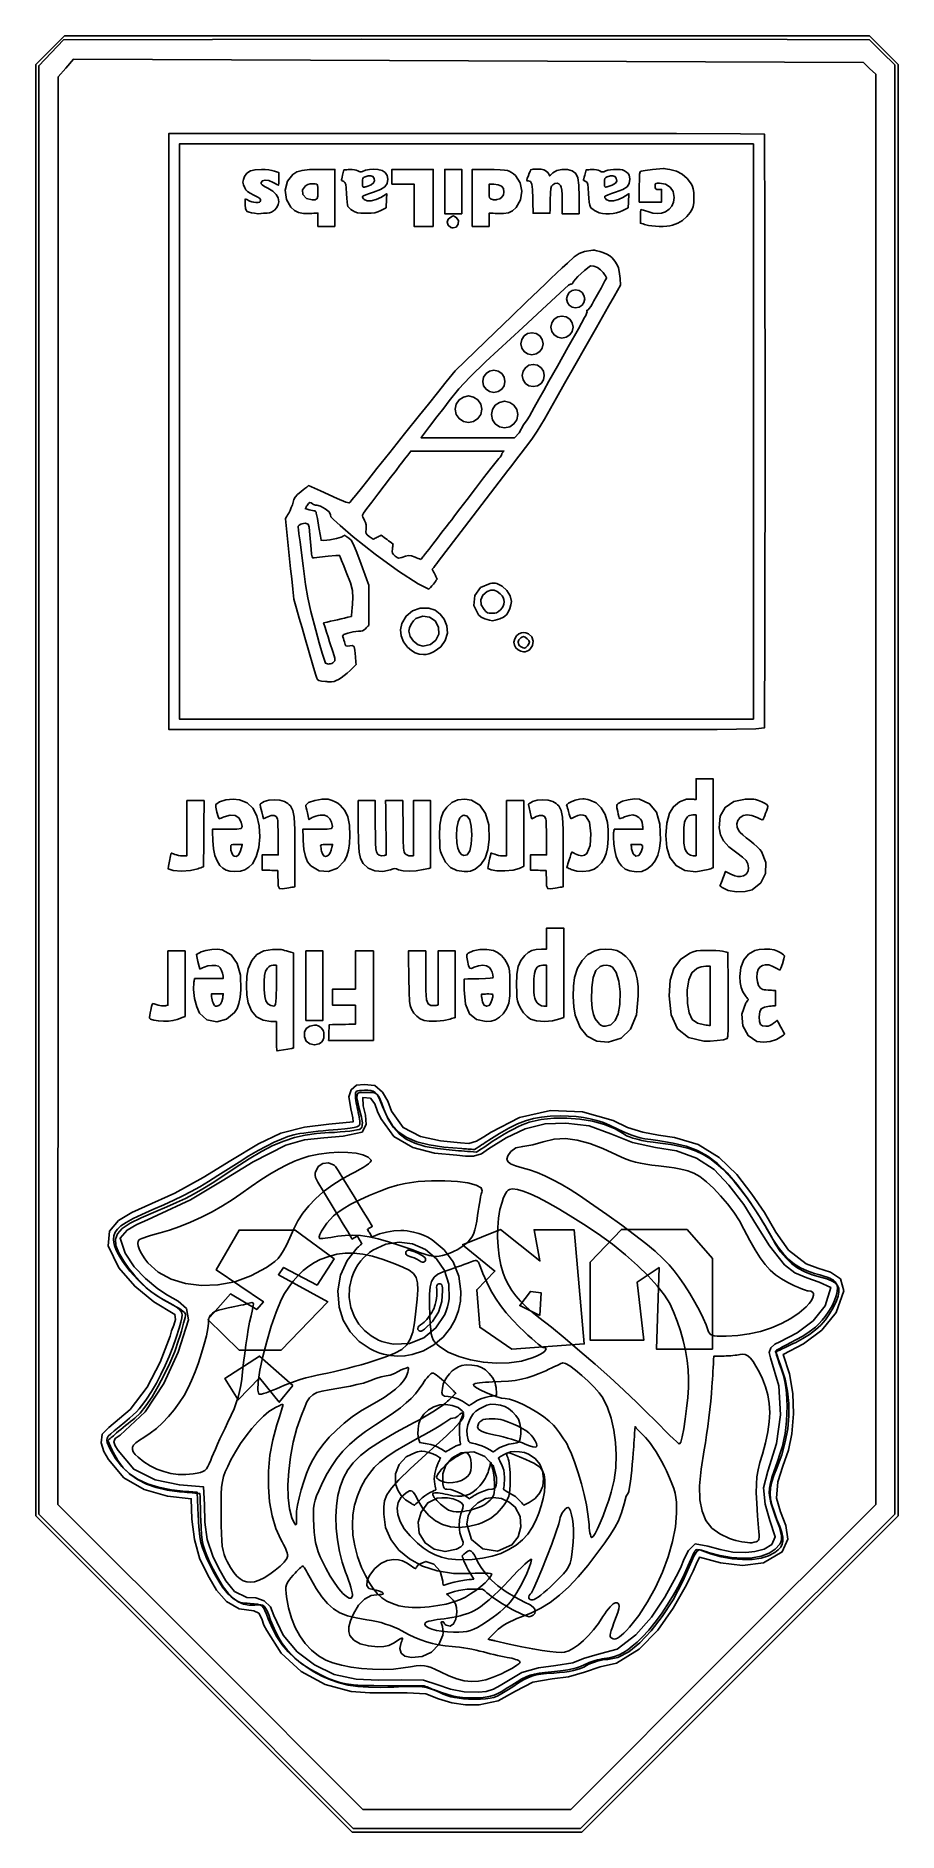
# Model space of a CAD drawing. Extents: x 0 to 60, y 0 to 125.
import ezdxf

# ---------------------------------------------------------------- set-up
doc = ezdxf.new("R2010")
doc.units = 0
doc.layers.get('0').update_dxf_attribs({"linetype": 'CONTINUOUS'})
for name, color, linetype in [('gaudilabs', 7, 'CONTINUOUS'), ('grapes', 7, 'CONTINUOUS'), ('openFibreSpec', 7, 'CONTINUOUS'), ('outer', 7, 'CONTINUOUS'), ('rose', 7, 'CONTINUOUS'), ('specLid', 7, 'CONTINUOUS'), ('specRim', 7, 'CONTINUOUS'), ('uros_logo', 7, 'CONTINUOUS')]:
    doc.layers.add(name, color=color, linetype=linetype)

msp = doc.modelspace()

# ---------------------------------------------------------------- linework, layer by layer
at = {"color": 1}
msp.add_lwpolyline([(22.36317, 51.464935), (22.361318, 51.396704), (22.367138, 51.300515), (22.38005, 51.180804), (22.399391, 51.042033), (22.424474, 50.888604), (22.454623, 50.724951), (22.489167, 50.55552), (22.527431, 50.384726), (22.565211, 50.215748), (22.59836, 50.051484), (22.626303, 49.89602), (22.648475, 49.753444), (22.664271, 49.627775), (22.673161, 49.5231), (22.674484, 49.443524), (22.66779, 49.393031), (22.632857, 49.316493), (22.569029, 49.254379), (22.456808, 49.203), (22.276712, 49.158624), (22.009247, 49.117542), (21.634928, 49.075928), (21.134273, 49.030134), (20.487785, 48.976445), (20.133119, 48.94511), (19.775635, 48.908727), (19.42457, 48.868593), (19.089156, 48.825873), (18.778627, 48.781873), (18.502215, 48.737793), (18.269157, 48.694918), (18.088684, 48.654429), (17.671069, 48.529175), (17.215583, 48.358183), (16.719363, 48.139954), (16.179528, 47.872971), (15.593209, 47.55577), (14.957529, 47.186854), (14.269618, 46.764725), (13.526605, 46.287898), (12.801271, 45.819535), (12.145642, 45.410802), (11.53478, 45.048299), (10.943748, 44.718549), (10.347603, 44.408097), (9.721413, 44.103525), (9.040238, 43.791356), (8.279138, 43.458132), (7.508209, 43.11828), (6.890261, 42.824424), (6.409823, 42.564857), (6.051427, 42.327825), (5.799602, 42.101566), (5.63888, 41.874361), (5.55379, 41.634447), (5.528867, 41.370107), (5.545985, 41.166619), (5.597727, 40.945549), (5.68477, 40.705657), (5.807782, 40.445619), (5.967437, 40.16419), (6.164396, 39.860073), (6.399324, 39.532), (6.672893, 39.178712), (6.9418, 38.856974), (7.215561, 38.559246), (7.49912, 38.28145), (7.797417, 38.019457), (8.115398, 37.769166), (8.458004, 37.526451), (8.830175, 37.287209), (9.236858, 37.047357), (9.650055, 36.813343), (9.952365, 36.630887), (10.155608, 36.474735), (10.271601, 36.319647), (10.31217, 36.140368), (10.289151, 35.911683), (10.214348, 35.608312), (10.099585, 35.205026), (9.8978, 34.544066), (9.668632, 33.887349), (9.413859, 33.238763), (9.135271, 32.602152), (8.834647, 31.981392), (8.513765, 31.380338), (8.174411, 30.802911), (7.818367, 30.252922), (7.646279, 30.006674), (7.481023, 29.787891), (7.310089, 29.58395), (7.12097, 29.382099), (6.901152, 29.169745), (6.638135, 28.934186), (6.319404, 28.662724), (5.932454, 28.342763), (5.586612, 28.060294), (5.334983, 27.846961), (5.168727, 27.680406), (5.079004, 27.538377), (5.05699, 27.398519), (5.093815, 27.238578), (5.180649, 27.036225), (5.308651, 26.769181), (5.669993, 26.122142), (6.101327, 25.563607), (6.609957, 25.089527), (7.203187, 24.695827), (7.88832, 24.378459), (8.672664, 24.133349), (9.563515, 23.956449), (10.568186, 23.843684), (10.666817, 23.836011), (10.765448, 23.828338), (10.86408, 23.820665), (10.962711, 23.812992), (11.061342, 23.805319), (11.159974, 23.797646), (11.258602, 23.789973), (11.357234, 23.7823), (11.36496, 23.603257), (11.372685, 23.424213), (11.380411, 23.245196), (11.388137, 23.066153), (11.395863, 22.887109), (11.403589, 22.708092), (11.411315, 22.529049), (11.41904, 22.350005), (11.451719, 21.686536), (11.491081, 21.142606), (11.544059, 20.687893), (11.617597, 20.292024), (11.718628, 19.924676), (11.854092, 19.55553), (12.030929, 19.154263), (12.256079, 18.690501), (12.492695, 18.228539), (12.713511, 17.825896), (12.922405, 17.477123), (13.123253, 17.176821), (13.319926, 16.91954), (13.516305, 16.69983), (13.716258, 16.512293), (13.923665, 16.351453), (14.044275, 16.270147), (14.154416, 16.20543), (14.261961, 16.155), (14.374787, 16.116741), (14.500782, 16.088484), (14.647816, 16.068111), (14.823777, 16.053294), (15.036539, 16.041653), (15.321064, 16.026042), (15.541623, 16.000378), (15.712219, 15.952647), (15.846841, 15.871182), (15.959488, 15.744182), (16.064159, 15.559873), (16.174845, 15.306429), (16.305544, 14.972101), (16.588825, 14.310881), (16.909468, 13.711309), (17.272728, 13.167723), (17.683867, 12.67446), (18.148136, 12.225886), (18.670791, 11.816311), (19.257095, 11.440126), (19.912298, 11.091644), (20.415922, 10.853889), (20.856934, 10.670692), (21.278971, 10.534934), (21.72568, 10.439393), (22.240702, 10.376899), (22.867682, 10.34036), (23.650261, 10.322633), (24.632085, 10.316812), (24.946286, 10.316812), (25.260483, 10.316812), (25.574681, 10.316812), (25.888877, 10.316812), (26.203075, 10.316812), (26.517272, 10.316812), (26.83147, 10.316812), (27.145666, 10.316812), (27.250504, 10.274531), (27.355343, 10.23233), (27.460176, 10.190023), (27.565014, 10.147822), (27.66985, 10.105621), (27.774686, 10.063394), (27.879522, 10.021193), (27.98436, 9.978992), (28.359632, 9.837757), (28.727429, 9.719912), (29.090646, 9.625032), (29.45216, 9.552536), (29.814856, 9.502054), (30.181621, 9.473029), (30.555334, 9.465092), (30.938887, 9.477527), (31.256131, 9.50081), (31.530051, 9.535577), (31.778286, 9.58852), (32.01848, 9.66636), (32.268273, 9.775845), (32.545305, 9.92372), (32.867218, 10.11676), (33.251657, 10.361659), (33.626823, 10.598937), (33.951083, 10.787347), (34.24544, 10.933926), (34.530901, 11.045791), (34.828465, 11.129929), (35.159141, 11.193482), (35.543932, 11.243435), (36.003839, 11.286933), (36.431107, 11.327864), (36.813974, 11.375356), (37.158941, 11.431078), (37.472504, 11.496483), (37.761153, 11.573079), (38.031386, 11.662429), (38.289696, 11.766066), (38.542579, 11.885526), (38.64461, 11.931907), (38.767575, 11.979109), (38.906799, 12.025729), (39.057606, 12.07047), (39.215311, 12.112009), (39.375244, 12.149077), (39.532721, 12.180404), (39.68307, 12.204481), (40.054704, 12.268986), (40.395392, 12.357542), (40.714601, 12.475467), (41.02178, 12.628132), (41.326394, 12.820828), (41.637901, 13.058926), (41.965754, 13.347772), (42.31942, 13.692682), (42.783348, 14.192612), (43.234175, 14.738315), (43.670933, 15.328283), (44.092652, 15.960981), (44.498367, 16.634875), (44.8871, 17.348429), (45.257885, 18.100137), (45.609751, 18.88841), (45.679786, 19.050149), (45.74925, 19.204401), (45.816348, 19.347594), (45.879242, 19.476076), (45.936136, 19.586248), (45.9852, 19.674487), (46.02462, 19.737113), (46.052584, 19.77061), (46.089335, 19.785955), (46.148207, 19.790453), (46.228627, 19.784368), (46.330039, 19.767699), (46.45188, 19.740632), (46.593593, 19.703194), (46.754611, 19.655542), (46.934377, 19.59781), (47.744922, 19.371406), (48.533642, 19.233929), (49.284527, 19.183526), (49.981577, 19.218266), (50.608785, 19.336429), (51.150143, 19.536083), (51.58965, 19.81543), (51.911299, 20.172565), (51.978884, 20.300491), (52.018868, 20.442307), (52.029663, 20.607751), (52.00966, 20.806532), (51.957252, 21.048441), (51.870847, 21.34316), (51.748842, 21.700427), (51.589648, 22.129978), (51.410744, 22.621494), (51.28122, 23.039298), (51.200483, 23.406037), (51.167947, 23.744386), (51.183028, 24.076967), (51.245118, 24.426481), (51.353637, 24.815551), (51.507997, 25.266851), (51.742548, 25.92905), (51.931156, 26.496713), (52.079119, 26.993706), (52.191747, 27.443789), (52.274334, 27.870826), (52.332182, 28.298631), (52.370594, 28.751015), (52.394883, 29.251818), (52.405916, 29.771777), (52.398693, 30.243794), (52.371343, 30.680383), (52.321977, 31.094112), (52.248725, 31.497495), (52.149699, 31.903075), (52.023025, 32.323418), (51.866812, 32.771043), (51.812408, 32.92031), (51.761656, 33.062868), (51.715658, 33.195363), (51.675537, 33.314463), (51.642398, 33.416788), (51.617342, 33.49897), (51.601493, 33.55767), (51.595963, 33.589515), (51.616812, 33.616646), (51.676532, 33.661929), (51.770948, 33.722842), (51.895871, 33.797049), (52.047115, 33.88211), (52.220494, 33.975598), (52.411816, 34.075102), (52.616898, 34.1782), (53.056836, 34.403826), (53.447046, 34.622015), (53.793039, 34.836888), (54.100323, 35.052611), (54.374408, 35.273326), (54.620803, 35.503135), (54.845022, 35.746205), (55.052569, 36.00664), (55.317687, 36.391024), (55.536195, 36.765287), (55.706143, 37.12276), (55.82557, 37.456731), (55.892526, 37.760554), (55.905067, 38.027519), (55.861217, 38.250935), (55.759027, 38.424137), (55.689281, 38.493947), (55.608657, 38.556516), (55.506977, 38.616103), (55.374054, 38.676954), (55.199706, 38.743251), (54.973755, 38.819157), (54.68601, 38.908935), (54.326296, 39.016788), (53.801207, 39.194762), (53.335768, 39.405571), (52.916139, 39.662058), (52.52849, 39.976989), (52.158986, 40.363191), (51.793795, 40.833506), (51.419079, 41.400701), (51.021005, 42.077603), (50.883329, 42.316432), (50.725585, 42.580219), (50.55332, 42.860264), (50.372083, 43.14785), (50.187425, 43.434288), (50.004889, 43.710862), (49.830024, 43.968889), (49.668379, 44.199645), (48.923085, 45.198582), (48.235896, 46.012578), (47.572565, 46.663828), (46.898856, 47.174572), (46.180529, 47.566989), (45.383339, 47.863293), (44.473054, 48.085744), (43.415433, 48.256498), (42.916722, 48.325104), (42.512169, 48.388205), (42.175333, 48.453515), (41.879791, 48.52873), (41.599113, 48.621567), (41.306865, 48.739717), (40.976618, 48.8909), (40.581939, 49.082826), (40.089616, 49.312696), (39.620732, 49.502984), (39.162902, 49.656434), (38.703737, 49.775788), (38.230844, 49.863849), (37.731838, 49.92328), (37.194326, 49.956903), (36.605922, 49.967566), (35.929097, 49.951188), (35.318875, 49.896295), (34.750035, 49.794303), (34.197349, 49.636612), (33.635599, 49.414634), (33.039562, 49.119791), (32.384017, 48.743474), (31.643742, 48.277106), (31.520473, 48.196956), (31.397204, 48.11683), (31.273932, 48.03668), (31.150662, 47.95655), (31.027393, 47.876403), (30.904124, 47.796255), (30.780852, 47.716126), (30.657582, 47.635976), (30.546635, 47.643675), (30.435684, 47.651375), (30.324734, 47.659074), (30.213784, 47.666774), (30.102833, 47.674473), (29.991886, 47.682172), (29.880933, 47.689872), (29.769985, 47.697571), (28.522014, 47.808439), (27.488184, 47.963173), (26.641322, 48.176213), (25.954247, 48.462), (25.399779, 48.834962), (24.950738, 49.3095), (24.579946, 49.900036), (24.260221, 50.620999), (24.119643, 50.9748), (23.99504, 51.249125), (23.875824, 51.453423), (23.75142, 51.597145), (23.611249, 51.689725), (23.444725, 51.740573), (23.241271, 51.75912), (22.990309, 51.754569), (22.798266, 51.745282), (22.652039, 51.73462), (22.54496, 51.719432), (22.47036, 51.696811), (22.421574, 51.66378), (22.39193, 51.617314), (22.374758, 51.554449), (22.363381, 51.472111), (22.363381, 51.472129), (22.363381, 51.472129), (22.363381, 51.47215), (22.363381, 51.47215), (22.363381, 51.472169), (22.363381, 51.472169), (22.363381, 51.47219)], close=True, dxfattribs=at)
at = {"layer": 'gaudilabs', "color": 7}
for points in [[(30.088464, 76.855125), (41.300171, 76.858459), (47.536039, 76.873884), (50.234836, 76.909463), (50.835331, 76.973304), (50.868592, 83.489019), (50.877853, 97.673404), (50.864279, 111.839451), (50.829018, 118.300151), (49.177278, 118.318724), (44.715428, 118.333911), (38.124109, 118.344177), (30.083955, 118.347934), (24.909631, 118.347934), (19.735318, 118.347934), (14.561005, 118.347934), (9.386691, 118.347934), (9.386691, 113.161446), (9.386691, 107.974956), (9.386691, 102.788468), (9.386691, 97.601977), (9.386691, 92.415261), (9.386691, 87.228546), (9.386691, 82.041828), (9.386691, 76.855112), (14.562134, 76.855112), (19.737577, 76.855112), (24.913021, 76.855112)], [(50.070371, 77.591217), (45.076698, 77.591217), (40.083025, 77.591217), (35.089355, 77.591217), (30.095682, 77.591217), (25.102236, 77.591217), (20.10879, 77.591217), (15.115345, 77.591217), (10.121899, 77.591217), (10.121899, 82.59391), (10.121899, 87.596602), (10.121899, 92.599297), (10.121899, 97.60199), (10.121899, 102.604683), (10.121899, 107.607375), (10.121899, 112.610065), (10.121899, 117.612758), (15.115345, 117.612758), (20.10879, 117.612758), (25.102236, 117.612758), (30.095682, 117.612758), (35.089355, 117.612758), (40.083025, 117.612758), (45.076698, 117.612758), (50.070371, 117.612758), (50.070371, 112.610065), (50.070371, 107.607375), (50.070371, 102.604683), (50.070371, 97.60199), (50.070371, 92.599297), (50.070371, 87.596602), (50.070371, 82.59391)], [(15.78874, 112.763849), (15.975776, 112.797726), (16.22082, 112.790027), (16.393885, 112.821743), (16.519422, 112.865793), (16.72688, 113.007607), (16.890881, 113.188381), (16.998601, 113.390083), (17.037212, 113.594672), (16.992359, 113.860891), (16.854121, 114.099823), (16.615962, 114.319593), (16.27135, 114.52832), (16.034842, 114.657382), (15.888085, 114.758265), (15.815916, 114.843852), (15.803174, 114.927037), (15.890787, 115.057302), (16.083036, 115.101754), (16.345762, 115.060196), (16.644808, 114.932434), (16.778126, 114.859203), (16.891444, 114.799259), (16.97278, 114.75877), (17.010152, 114.7439), (17.020772, 114.778174), (17.029366, 114.87153), (17.03512, 115.009772), (17.037211, 115.178703), (17.037211, 115.287629), (17.037211, 115.396553), (17.037211, 115.505479), (17.037211, 115.614406), (16.959181, 115.64192), (16.881151, 115.669431), (16.803122, 115.696945), (16.725093, 115.724459), (16.557255, 115.767822), (16.331407, 115.804101), (16.077108, 115.82966), (15.823919, 115.840825), (15.384996, 115.817913), (15.058631, 115.733124), (14.821508, 115.57657), (14.650315, 115.338358), (14.568509, 115.142802), (14.543054, 114.964105), (14.574382, 114.77701), (14.662921, 114.556258), (14.747332, 114.414928), (14.864373, 114.296744), (15.037199, 114.183381), (15.288963, 114.056508), (15.532932, 113.93544), (15.682922, 113.840576), (15.755908, 113.758513), (15.768867, 113.675831), (15.747031, 113.601319), (15.694531, 113.558977), (15.594403, 113.54215), (15.429684, 113.544267), (15.291836, 113.558951), (15.152912, 113.58791), (15.029015, 113.627078), (14.936248, 113.672375), (14.865203, 113.716788), (14.800515, 113.753221), (14.749344, 113.77788), (14.718848, 113.786956), (14.703873, 113.75407), (14.694988, 113.664533), (14.692845, 113.532016), (14.698105, 113.3702), (14.715814, 113.1333), (14.752665, 112.997915), (14.832148, 112.921255), (14.977748, 112.860523), (15.138521, 112.81752), (15.336663, 112.787188), (15.596679, 112.742381), (15.788716, 112.763997), (15.788718, 112.764), (15.788721, 112.764005), (15.788724, 112.764008)], [(20.93689, 111.87454), (20.93689, 112.371133), (20.93689, 112.867727), (20.93689, 113.364321), (20.93689, 113.860915), (20.93689, 114.357508), (20.93689, 114.854099), (20.93689, 115.350693), (20.93689, 115.847287), (20.674837, 115.847287), (20.412784, 115.847287), (20.150731, 115.847287), (19.888677, 115.847287), (19.160812, 115.832126), (18.654133, 115.77823), (18.293616, 115.671815), (18.004238, 115.499092), (17.635133, 115.025443), (17.484754, 114.404768), (17.560288, 113.759336), (17.868926, 113.211423), (18.126014, 112.988282), (18.415967, 112.84601), (18.761432, 112.777068), (19.185056, 112.773919), (19.328712, 112.782042), (19.472368, 112.790165), (19.616023, 112.798287), (19.759679, 112.80641), (19.759679, 112.690041), (19.759679, 112.573672), (19.759679, 112.457306), (19.759679, 112.340937), (19.759679, 112.224343), (19.759679, 112.107749), (19.759679, 111.991158), (19.759679, 111.874564), (19.906718, 111.874564), (20.053757, 111.874564), (20.200795, 111.874564), (20.347834, 111.874564), (20.495098, 111.874566), (20.642362, 111.874566), (20.789626, 111.874569)], [(23.10368, 112.793639), (23.463347, 112.800306), (23.718994, 112.82704), (23.92588, 112.883986), (24.139266, 112.981281), (24.2306, 113.028414), (24.321935, 113.075549), (24.413269, 113.122685), (24.504604, 113.169818), (24.51002, 113.292725), (24.515436, 113.415634), (24.520852, 113.538541), (24.526268, 113.661448), (24.531684, 113.78413), (24.5371, 113.906812), (24.542516, 114.029496), (24.547932, 114.152178), (24.455244, 114.094671), (24.362556, 114.037161), (24.269868, 113.979654), (24.17718, 113.922147), (23.822228, 113.748046), (23.473924, 113.657392), (23.175504, 113.656333), (22.970202, 113.750824), (22.922902, 113.806418), (22.888013, 113.863878), (22.868961, 113.916456), (22.869169, 113.957397), (22.936559, 114.006639), (23.100376, 114.081892), (23.335996, 114.172924), (23.618792, 114.269518), (24.121152, 114.453555), (24.423944, 114.635146), (24.572909, 114.85493), (24.613784, 115.153552), (24.570258, 115.414037), (24.439307, 115.619039), (24.225553, 115.764043), (23.933617, 115.844543), (23.654202, 115.859545), (23.351723, 115.836473), (23.069117, 115.781125), (22.849323, 115.699324), (22.771268, 115.668182), (22.696657, 115.663605), (22.617417, 115.686597), (22.525474, 115.73812), (22.423126, 115.788197), (22.29559, 115.820762), (22.141371, 115.835685), (21.958971, 115.832827), (21.861998, 115.827191), (21.765025, 115.821556), (21.668052, 115.81592), (21.571079, 115.810285), (21.547852, 115.71895), (21.524624, 115.627616), (21.501396, 115.53628), (21.478168, 115.444945), (21.443201, 115.302854), (21.416691, 115.186082), (21.401297, 115.106729), (21.399683, 115.076894), (21.417104, 115.069512), (21.453572, 115.05123), (21.50369, 115.024798), (21.56206, 114.993008), (21.64037, 114.924394), (21.690907, 114.792404), (21.724379, 114.54918), (21.751493, 114.14686), (21.771879, 113.841224), (21.79617, 113.574395), (21.821351, 113.375044), (21.844409, 113.271846), (21.885413, 113.214524), (21.959462, 113.14001), (22.056045, 113.057894), (22.164647, 112.97777), (22.328637, 112.88025), (22.501212, 112.824632), (22.740269, 112.799576), (23.103707, 112.793755), (23.103701, 112.79375), (23.103695, 112.793747), (23.10369, 112.793742)], [(22.915148, 114.614337), (22.876816, 114.64306), (22.857295, 114.702109), (22.850238, 114.795976), (22.849286, 114.929161), (22.855654, 115.105694), (22.88198, 115.21639), (22.939092, 115.284505), (23.037819, 115.333291), (23.037819, 115.33349), (23.037819, 115.333688), (23.037819, 115.333887), (23.037819, 115.334085), (23.263193, 115.397402), (23.444421, 115.399519), (23.580889, 115.340739), (23.671981, 115.221301), (23.701091, 115.051222), (23.632188, 114.897708), (23.471324, 114.7682), (23.22455, 114.670134), (23.157966, 114.651772), (23.099761, 114.636241), (23.049375, 114.623912), (23.006246, 114.615101), (22.978387, 114.611106), (22.954122, 114.609518), (22.933141, 114.610577)], [(27.778242, 111.87454), (27.778242, 112.371133), (27.778242, 112.867727), (27.778242, 113.364321), (27.778242, 113.860915), (27.778242, 114.357508), (27.778242, 114.854099), (27.778242, 115.350693), (27.778242, 115.847287), (27.419665, 115.847287), (27.061089, 115.847287), (26.702512, 115.847287), (26.343938, 115.847287), (25.985362, 115.847287), (25.626786, 115.847287), (25.268211, 115.847287), (24.909635, 115.847287), (24.909635, 115.718514), (24.909635, 115.589744), (24.909635, 115.460971), (24.909635, 115.332201), (24.909635, 115.203428), (24.909635, 115.074656), (24.909635, 114.945886), (24.909635, 114.817113), (25.10268, 114.817113), (25.295725, 114.817113), (25.48877, 114.817113), (25.681815, 114.817113), (25.874859, 114.817113), (26.067903, 114.817113), (26.260947, 114.817113), (26.453991, 114.817113), (26.453991, 114.449292), (26.453991, 114.081471), (26.453991, 113.71365), (26.453991, 113.345829), (26.453991, 112.978005), (26.453991, 112.610184), (26.453991, 112.242361), (26.453991, 111.87454), (26.619523, 111.87454), (26.785054, 111.87454), (26.950588, 111.87454), (27.11612, 111.87454), (27.281651, 111.87454), (27.447182, 111.87454), (27.612711, 111.87454)], [(29.764614, 112.757526), (29.764614, 113.143653), (29.764614, 113.529778), (29.764614, 113.915905), (29.764614, 114.302033), (29.764614, 114.688346), (29.764614, 115.074661), (29.764614, 115.460974), (29.764614, 115.847289), (29.617577, 115.847289), (29.470538, 115.847289), (29.323501, 115.847289), (29.176464, 115.847289), (29.029199, 115.847289), (28.881932, 115.847289), (28.734668, 115.847289), (28.587404, 115.847289), (28.587404, 115.460974), (28.587404, 115.074661), (28.587404, 114.688346), (28.587404, 114.302033), (28.587404, 113.915943), (28.587404, 113.529855), (28.587404, 113.143764), (28.587404, 112.757676), (28.734668, 112.757676), (28.881932, 112.757676), (29.029199, 112.757676), (29.176464, 112.757676), (29.323501, 112.757639), (29.470538, 112.7576), (29.617577, 112.757563)], [(31.677921, 111.873746), (31.677921, 111.990565), (31.677921, 112.107381), (31.677921, 112.2242), (31.677921, 112.341019), (31.677921, 112.457837), (31.677921, 112.574656), (31.677921, 112.691478), (31.677921, 112.808296), (31.813234, 112.799724), (31.948545, 112.791151), (32.083858, 112.782579), (32.219169, 112.774006), (32.666164, 112.770144), (33.012186, 112.831659), (33.292988, 112.970118), (33.544321, 113.19708), (33.861172, 113.728512), (33.957991, 114.325909), (33.836474, 114.913215), (33.498318, 115.414386), (33.368243, 115.525543), (33.220704, 115.627592), (33.073728, 115.70919), (32.945344, 115.758982), (32.753259, 115.788083), (32.432904, 115.813245), (32.028909, 115.831581), (31.585915, 115.84018), (31.314617, 115.841767), (31.043316, 115.843355), (30.772017, 115.844942), (30.500716, 115.84653), (30.500716, 115.349936), (30.500716, 114.853343), (30.500716, 114.356751), (30.500716, 113.860158), (30.500716, 113.363564), (30.500716, 112.86697), (30.500716, 112.370379), (30.500716, 111.873786), (30.647756, 111.873786), (30.794793, 111.873786), (30.941832, 111.873786), (31.088869, 111.873786), (31.236133, 111.87378), (31.383395, 111.873775), (31.53066, 111.87377)], [(37.931116, 112.756732), (37.931116, 113.050356), (37.931116, 113.343982), (37.931116, 113.637606), (37.931116, 113.931233), (37.913839, 114.742114), (37.845346, 115.250762), (37.700667, 115.552038), (37.454822, 115.740797), (37.126958, 115.839129), (36.743135, 115.842516), (36.375978, 115.758736), (36.098099, 115.595567), (36.044651, 115.544373), (35.991203, 115.493179), (35.937757, 115.441987), (35.884308, 115.390793), (35.862877, 115.430936), (35.841446, 115.471078), (35.820015, 115.511223), (35.798583, 115.551366), (35.747498, 115.621086), (35.671946, 115.692238), (35.582136, 115.75655), (35.488267, 115.80575), (35.488267, 115.805948), (35.488267, 115.806147), (35.488267, 115.806345), (35.488267, 115.806543), (35.286456, 115.848173), (35.002196, 115.864842), (34.731844, 115.85529), (34.571758, 115.818259), (34.554904, 115.784527), (34.518093, 115.69903), (34.466838, 115.574596), (34.406664, 115.424054), (34.324127, 115.20727), (34.295142, 115.091608), (34.318319, 115.045422), (34.392249, 115.037061), (34.545641, 114.993947), (34.638335, 114.820524), (34.687596, 114.450689), (34.710694, 113.818351), (34.715668, 113.56216), (34.720642, 113.30597), (34.725616, 113.049782), (34.73059, 112.793591), (34.877855, 112.793591), (35.025116, 112.793591), (35.172381, 112.793591), (35.319645, 112.793591), (35.466682, 112.793591), (35.613719, 112.793591), (35.760758, 112.793591), (35.907795, 112.793591), (35.912531, 113.023395), (35.917267, 113.253201), (35.922003, 113.483005), (35.926739, 113.712811), (35.941556, 114.211231), (35.967829, 114.50559), (36.017084, 114.665838), (36.100856, 114.761924), (36.253936, 114.857608), (36.396965, 114.883431), (36.526574, 114.839703), (36.6394, 114.726724), (36.694661, 114.604997), (36.729893, 114.408097), (36.748519, 114.103947), (36.75397, 113.660469), (36.75397, 113.434499), (36.75397, 113.208529), (36.75397, 112.982562), (36.75397, 112.756592), (36.901234, 112.756592), (37.048496, 112.756592), (37.19576, 112.756592), (37.343025, 112.756592), (37.490053, 112.756623), (37.637082, 112.756652), (37.784114, 112.756684)], [(40.046489, 112.755938), (40.297343, 112.779116), (40.542439, 112.825566), (40.773876, 112.894934), (40.983746, 112.986866), (41.075757, 113.035126), (41.167769, 113.083389), (41.25978, 113.131649), (41.351792, 113.179912), (41.357216, 113.301466), (41.36264, 113.423019), (41.368064, 113.544573), (41.373487, 113.666128), (41.378911, 113.787683), (41.384335, 113.909238), (41.389759, 114.030795), (41.395183, 114.15235), (41.302494, 114.094843), (41.209808, 114.037333), (41.11712, 113.979826), (41.024433, 113.922319), (40.669482, 113.748218), (40.321179, 113.657561), (40.022756, 113.656503), (39.817457, 113.750993), (39.770142, 113.806577), (39.735254, 113.864039), (39.716204, 113.916623), (39.716418, 113.957567), (39.783789, 114.006814), (39.947609, 114.082064), (40.183241, 114.173096), (40.466044, 114.26969), (40.96972, 114.454155), (41.272364, 114.636225), (41.420597, 114.857616), (41.461033, 115.160037), (41.452751, 115.322028), (41.419245, 115.443914), (41.350477, 115.547897), (41.23641, 115.656178), (41.23641, 115.656377), (41.23641, 115.656575), (41.23641, 115.656773), (41.23641, 115.656972), (41.102356, 115.754984), (40.964714, 115.812827), (40.787467, 115.840325), (40.534595, 115.84731), (40.329651, 115.838685), (40.12272, 115.81519), (39.937928, 115.780477), (39.799405, 115.738162), (39.655908, 115.683777), (39.554038, 115.666076), (39.466826, 115.685338), (39.367309, 115.741832), (39.267828, 115.789581), (39.141056, 115.820775), (38.987362, 115.835036), (38.80712, 115.83202), (38.70992, 115.826596), (38.61272, 115.821172), (38.515523, 115.815748), (38.418323, 115.810324), (38.395092, 115.71899), (38.371862, 115.627653), (38.348631, 115.536319), (38.325401, 115.444985), (38.290574, 115.302893), (38.26438, 115.186122), (38.249299, 115.106768), (38.247711, 115.076937), (38.264989, 115.069555), (38.301147, 115.051272), (38.350954, 115.02484), (38.409184, 114.993048), (38.487559, 114.924751), (38.537279, 114.793549), (38.568958, 114.550561), (38.59322, 114.146903), (38.614625, 113.837502), (38.645706, 113.560411), (38.682345, 113.345861), (38.720419, 113.224076), (38.782114, 113.149807), (38.883, 113.064675), (39.009039, 112.979183), (39.146196, 112.903837), (39.339776, 112.830185), (39.559669, 112.781132), (39.797892, 112.756446), (40.04647, 112.755917), (40.04646, 112.755933), (40.046449, 112.755949), (40.046441, 112.755965)], [(39.77677, 114.608013), (39.746636, 114.622962), (39.708484, 114.673357), (39.698482, 114.769337), (39.696366, 114.921033), (39.70261, 115.102445), (39.728724, 115.215446), (39.785797, 115.284304), (39.884892, 115.333286), (40.109758, 115.396714), (40.290942, 115.399651), (40.427414, 115.342118), (40.518153, 115.224127), (40.552769, 115.034185), (40.462387, 114.875628), (40.239769, 114.741799), (39.877674, 114.626052), (39.847226, 114.618644), (39.820381, 114.612902), (39.792235, 114.609225), (39.776651, 114.607902), (39.776651, 114.60791), (39.776651, 114.607918), (39.776651, 114.607926)], [(43.515874, 111.878218), (43.781224, 111.879276), (44.032869, 111.892346), (44.257625, 111.917455), (44.442309, 111.954775), (44.798026, 112.091371), (45.135258, 112.296727), (45.432721, 112.555273), (45.669132, 112.851437), (45.804344, 113.077626), (45.877602, 113.272881), (45.907738, 113.51834), (45.913585, 113.895144), (45.907368, 114.245042), (45.883238, 114.485744), (45.833014, 114.66343), (45.748504, 114.824283), (45.454102, 115.213583), (45.110541, 115.508538), (44.709343, 115.714849), (44.242033, 115.838214), (44.242033, 115.838016), (44.242033, 115.837817), (44.242033, 115.837619), (44.242033, 115.83742), (44.088167, 115.863191), (43.956566, 115.885469), (43.861255, 115.901767), (43.816252, 115.909599), (43.556307, 115.89338), (43.051194, 115.839674), (42.537786, 115.775831), (42.252957, 115.72919), (42.184515, 115.674784), (42.145862, 115.519439), (42.128743, 115.193385), (42.12488, 114.626854), (42.12488, 114.361419), (42.12488, 114.095984), (42.12488, 113.830548), (42.12488, 113.565113), (42.317925, 113.565113), (42.510971, 113.565113), (42.704016, 113.565113), (42.897061, 113.565113), (43.090104, 113.565113), (43.283149, 113.565113), (43.476191, 113.565113), (43.669237, 113.565113), (43.669237, 113.675389), (43.669237, 113.785667), (43.669237, 113.895943), (43.669237, 114.006221), (43.669237, 114.116724), (43.669237, 114.22723), (43.669237, 114.337733), (43.669237, 114.448239), (43.614209, 114.448239), (43.559181, 114.448239), (43.504155, 114.448239), (43.449127, 114.448239), (43.331832, 114.455039), (43.265057, 114.48472), (43.235064, 114.551186), (43.228105, 114.668349), (43.234958, 114.790829), (43.271203, 114.857028), (43.360315, 114.884137), (43.525785, 114.88935), (43.945493, 114.816872), (44.269677, 114.612334), (44.478557, 114.295074), (44.552347, 113.884439), (44.513564, 113.558734), (44.398383, 113.285105), (44.20796, 113.065098), (43.943446, 112.900274), (43.657566, 112.800719), (43.373097, 112.768032), (43.066193, 112.802386), (42.713014, 112.903951), (42.551513, 112.95944), (42.41091, 113.005374), (42.306347, 113.036907), (42.252957, 113.049184), (42.231526, 113.01251), (42.214037, 112.910926), (42.202236, 112.760076), (42.197924, 112.575595), (42.197924, 112.456747), (42.197924, 112.337897), (42.197924, 112.219048), (42.197924, 112.1002), (42.293319, 112.072009), (42.388712, 112.04382), (42.484107, 112.015629), (42.5795, 111.98744), (42.768693, 111.943609), (42.996531, 111.910629), (43.249944, 111.888774), (43.515855, 111.878297), (43.515855, 111.878252), (43.515855, 111.87821), (43.515855, 111.878165)], [(19.351942, 113.714018), (18.955788, 113.825778), (18.716821, 114.094057), (18.681526, 114.41836), (18.896392, 114.698183), (19.054295, 114.781492), (19.212794, 114.831615), (19.378396, 114.849765), (19.557614, 114.837118), (19.672784, 114.810977), (19.732955, 114.74493), (19.755972, 114.592141), (19.759678, 114.305793), (19.747709, 113.987854), (19.693781, 113.809487), (19.570868, 113.731332)], [(32.055892, 113.73029), (32.0266, 113.732406), (31.977443, 113.736375), (31.937488, 113.742222), (31.897126, 113.750081), (31.771242, 113.786302), (31.706073, 113.857329), (31.681625, 114.014103), (31.677921, 114.307563), (31.677921, 114.434756), (31.677921, 114.561949), (31.677921, 114.689139), (31.677921, 114.816333), (31.755952, 114.815803), (31.83398, 114.815274), (31.912011, 114.814745), (31.99004, 114.814216), (32.312892, 114.780111), (32.535203, 114.679646), (32.663994, 114.507321), (32.706288, 114.257639), (32.669251, 114.067125), (32.564826, 113.911627), (32.40597, 113.799235), (32.205638, 113.738045), (32.16917, 113.733441), (32.132041, 113.730557), (32.084602, 113.729499), (32.055892, 113.730028), (32.055892, 113.730033), (32.055892, 113.730041), (32.055892, 113.730046)], [(29.161126, 111.770908), (29.375041, 111.823089), (29.525256, 112.042082), (29.535998, 112.282387), (29.380331, 112.496178), (29.270362, 112.572852), (29.201597, 112.601003), (29.127704, 112.584626), (29.00236, 112.527754), (28.821983, 112.374197), (28.763005, 112.168188), (28.825055, 111.961998), (29.007758, 111.807899), (29.047231, 111.792104), (29.085976, 111.780806), (29.125696, 111.777287), (29.16111, 111.770884), (29.161115, 111.770881), (29.161118, 111.770879), (29.161123, 111.770879)], [(20.591398, 80.181982), (20.707156, 80.186374), (20.88907, 80.213676), (21.026873, 80.268426), (21.193986, 80.355178), (21.370656, 80.465607), (21.579756, 80.61784), (21.795103, 80.791873), (21.99052, 80.967686), (22.097642, 81.070749), (22.204765, 81.173812), (22.311887, 81.276875), (22.419009, 81.379938), (22.40728, 81.517955), (22.395551, 81.655973), (22.383822, 81.79399), (22.372093, 81.932007), (22.32757, 82.394975), (22.270779, 82.627771), (22.163839, 82.701669), (21.968868, 82.687937), (21.803097, 82.671136), (21.708808, 82.694181), (21.652312, 82.781528), (21.599918, 82.957661), (21.564733, 83.085003), (21.530211, 83.204152), (21.500323, 83.301762), (21.47904, 83.364498), (21.564787, 83.469466), (21.834859, 83.578006), (22.200125, 83.663009), (22.571452, 83.697367), (22.740107, 83.706442), (22.870136, 83.73879), (22.981174, 83.802068), (23.092855, 83.903935), (23.142244, 83.955579), (23.191633, 84.007223), (23.241023, 84.058867), (23.290412, 84.110511), (23.290412, 84.458938), (23.290412, 84.807365), (23.290412, 85.155795), (23.290412, 85.504222), (23.290412, 85.852649), (23.290412, 86.201074), (23.290412, 86.549501), (23.290412, 86.897928), (23.151492, 87.284016), (23.012571, 87.670103), (22.873651, 88.056194), (22.734731, 88.442282), (22.422488, 89.294788), (22.221048, 89.783229), (22.069197, 90.036227), (21.905723, 90.18239), (21.837842, 90.231103), (21.76996, 90.279815), (21.702079, 90.328528), (21.634198, 90.37724), (21.56812, 90.343413), (21.502043, 90.309586), (21.435965, 90.275756), (21.369887, 90.241929), (21.053852, 90.147214), (20.587313, 90.062603), (20.164761, 90.016687), (19.98069, 90.038065), (19.934482, 90.328292), (19.829653, 90.928875), (19.716901, 91.55426), (19.64692, 91.918898), (19.62515, 91.983242), (19.593764, 92.035979), (19.556933, 92.071668), (19.518828, 92.084871), (19.461785, 92.091115), (19.373402, 92.107837), (19.26572, 92.132469), (19.150779, 92.16246), (19.081319, 92.181854), (19.011859, 92.201248), (18.9424, 92.220642), (18.87294, 92.240036), (18.904964, 92.294162), (18.936989, 92.348285), (18.969013, 92.402411), (19.001038, 92.456534), (19.102884, 92.598072), (19.198294, 92.661832), (19.292725, 92.649317), (19.391636, 92.562068), (19.442579, 92.520301), (19.513327, 92.488342), (19.594493, 92.469107), (19.676693, 92.465535), (19.945432, 92.401469), (20.263337, 92.224629), (20.529, 92.004065), (20.641013, 91.808829), (20.66472, 91.670428), (20.833414, 91.467643), (21.297635, 91.053872), (22.207918, 90.282511), (23.745019, 89.062774), (25.375339, 87.883246), (26.738755, 86.992929), (27.475146, 86.640824), (27.521977, 86.668211), (27.598973, 86.742797), (27.695467, 86.853221), (27.800795, 86.988127), (27.865292, 87.074953), (27.929792, 87.161776), (27.99429, 87.248601), (28.058787, 87.335427), (28.015941, 87.42022), (27.973092, 87.505014), (27.930245, 87.58981), (27.887396, 87.674604), (27.844321, 87.759175), (27.801247, 87.843744), (27.758171, 87.928316), (27.715096, 88.012887), (27.820641, 88.149549), (27.926186, 88.286215), (28.031728, 88.422877), (28.137273, 88.559542), (28.900324, 89.55391), (30.26714, 91.339111), (31.778251, 93.314747), (32.974207, 94.880397), (33.253837, 95.246363), (33.579664, 95.671765), (33.911274, 96.103811), (34.20825, 96.489701), (34.653734, 97.075837), (35.019039, 97.619283), (35.51839, 98.464608), (36.366016, 99.956382), (36.926909, 100.945322), (37.637723, 102.196799), (38.407282, 103.55038), (39.144416, 104.845639), (39.562754, 105.580607), (39.981092, 106.315574), (40.399427, 107.050539), (40.817765, 107.785506), (40.805356, 107.939536), (40.792947, 108.093566), (40.780538, 108.247595), (40.768129, 108.401625), (40.732786, 108.749206), (40.678697, 108.98836), (40.579791, 109.195073), (40.410005, 109.445327), (40.229387, 109.680742), (40.067983, 109.83496), (39.871689, 109.948392), (39.58641, 110.061449), (39.371907, 110.131698), (39.168572, 110.184824), (38.999382, 110.215724), (38.887302, 110.219296), (38.315984, 110.118945), (37.940909, 109.992181), (37.596112, 109.755035), (37.115621, 109.323534), (36.759939, 108.993125), (36.358243, 108.616147), (35.959746, 108.239023), (35.613666, 107.908177), (35.108037, 107.421376), (34.275155, 106.61962), (33.230655, 105.61419), (32.090153, 104.516371), (31.393296, 103.845451), (30.696442, 103.174529), (29.999585, 102.503609), (29.302731, 101.83269), (28.685709, 101.060062), (28.068691, 100.287433), (27.451669, 99.514803), (26.834651, 98.742175), (25.786545, 97.429323), (24.757319, 96.138816), (23.865358, 95.019009), (23.229048, 94.218261), (22.780397, 93.653408), (22.399362, 93.175967), (22.126239, 92.83629), (22.001324, 92.684731), (21.922495, 92.634863), (21.690654, 92.696262), (21.095454, 92.94855), (19.926546, 93.471345), (19.719746, 93.564032), (19.512945, 93.65672), (19.306145, 93.749407), (19.099344, 93.842095), (18.975082, 93.740159), (18.85082, 93.638226), (18.726558, 93.53629), (18.602296, 93.434357), (18.338644, 93.208823), (18.176706, 93.036619), (18.08323, 92.873848), (18.024967, 92.676611), (17.976752, 92.509329), (17.90391, 92.312727), (17.816274, 92.11134), (17.723675, 91.92969), (17.667972, 91.830464), (17.612269, 91.731234), (17.556566, 91.632008), (17.500863, 91.532778), (17.572578, 90.833895), (17.644292, 90.135011), (17.716007, 89.436128), (17.787722, 88.737244), (17.859211, 88.038358), (17.930701, 87.339475), (18.00219, 86.640591), (18.07368, 85.941705), (18.266273, 85.275297), (18.458866, 84.608888), (18.65146, 83.94248), (18.844054, 83.276071), (19.148623, 82.227237), (19.408377, 81.341624), (19.595703, 80.7124), (19.682987, 80.432725), (19.735672, 80.335766), (19.828398, 80.27488), (19.999742, 80.235637), (20.288282, 80.203593), (20.376494, 80.195708), (20.455735, 80.189385), (20.542328, 80.184728), (20.591375, 80.181924), (20.591375, 80.181929), (20.591375, 80.181934), (20.591375, 80.181939)], [(33.428854, 97.165383), (31.804889, 97.165383), (30.180925, 97.165383), (28.556958, 97.165383), (26.932994, 97.165383), (26.96219, 97.203456), (26.987881, 97.237053), (27.013414, 97.270449), (27.042161, 97.307914), (27.530039, 97.943263), (28.04269, 98.612698), (28.519197, 99.236612), (28.898633, 99.735399), (29.559975, 100.564489), (30.323149, 101.390227), (31.437841, 102.465179), (33.15373, 104.041912), (34.027982, 104.845592), (35.372136, 106.087048), (36.620347, 107.242968), (37.206762, 107.790041), (37.236276, 107.810811), (37.280818, 107.83084), (37.334341, 107.848064), (37.390784, 107.860394), (37.442585, 107.876771), (37.483399, 107.905571), (37.509037, 107.942687), (37.515281, 107.983991), (37.555919, 108.064239), (37.67523, 108.207323), (37.85484, 108.392997), (38.076373, 108.601013), (38.30683, 108.802125), (38.510707, 108.968926), (38.66588, 109.083925), (38.750224, 109.129631), (38.968502, 109.112725), (39.204828, 109.018192), (39.431253, 108.861209), (39.619824, 108.656951), (39.70687, 108.532734), (39.777987, 108.425247), (39.825951, 108.346113), (39.843545, 108.306944), (39.8137, 108.238766), (39.732383, 108.080635), (39.611932, 107.856145), (39.464675, 107.588889), (39.298081, 107.289889), (39.12503, 106.9789), (38.965968, 106.692587), (38.841338, 106.467612), (38.74027, 106.297889), (38.645359, 106.162002), (38.567251, 106.073599), (38.516589, 106.046339), (38.488779, 106.048192), (38.473009, 106.037979), (38.470364, 106.017791), (38.482243, 105.9896), (38.483831, 105.929637), (38.4532, 105.822809), (38.395833, 105.684136), (38.317194, 105.528637), (37.880494, 104.744164), (37.176951, 103.487923), (36.421997, 102.144064), (35.831071, 101.096735), (35.468172, 100.454536), (35.129749, 99.850995), (34.803255, 99.263454), (34.476149, 98.669248), (34.321968, 98.422016), (34.071826, 98.056359), (33.762017, 97.508783), (33.428843, 97.165486), (33.428841, 97.165486), (33.428838, 97.165486), (33.428835, 97.165486)], [(37.694777, 106.200584), (37.939506, 106.250008), (38.139354, 106.384755), (38.274098, 106.584602), (38.32352, 106.829331), (38.274098, 107.07406), (38.139354, 107.273908), (37.939506, 107.408655), (37.694777, 107.458079), (37.450048, 107.408658), (37.250198, 107.273911), (37.115451, 107.07406), (37.06603, 106.829331), (37.115451, 106.584602), (37.250198, 106.384752), (37.450048, 106.250005)], [(36.743085, 104.098745), (37.043175, 104.159123), (37.288295, 104.32417), (37.453631, 104.5691), (37.514358, 104.869119), (37.45389, 105.169426), (37.288616, 105.41465), (37.043392, 105.579927), (36.743085, 105.640395), (36.443063, 105.579668), (36.198133, 105.414332), (36.033086, 105.169209), (35.972708, 104.869119), (36.033345, 104.569317), (36.198453, 104.324487), (36.443283, 104.159379)], [(34.650265, 102.938674), (34.950356, 102.999052), (35.195479, 103.164099), (35.360814, 103.409029), (35.421542, 103.709048), (35.361074, 104.009355), (35.195796, 104.254579), (34.950573, 104.419854), (34.650265, 104.480321), (34.350247, 104.419594), (34.105317, 104.254259), (33.94027, 104.009138), (33.879892, 103.709048), (33.940529, 103.409246), (34.105637, 103.164419), (34.350464, 102.999311)], [(31.999964, 100.318138), (32.300054, 100.378516), (32.545178, 100.543563), (32.710513, 100.788493), (32.77124, 101.088512), (32.710772, 101.388822), (32.545495, 101.634043), (32.300274, 101.79932), (31.999964, 101.859788), (31.699945, 101.799061), (31.455015, 101.633726), (31.289968, 101.388603), (31.22959, 101.088512), (31.290227, 100.78871), (31.455335, 100.543883), (31.700162, 100.378776)], [(34.742277, 100.727682), (35.042079, 100.788319), (35.286906, 100.953427), (35.452014, 101.198253), (35.512651, 101.498055), (35.452273, 101.798146), (35.287226, 102.043269), (35.042296, 102.208604), (34.742277, 102.269331), (34.442258, 102.208604), (34.197328, 102.043269), (34.032281, 101.798146), (33.971903, 101.498055), (34.03254, 101.198253), (34.197648, 100.953427), (34.442475, 100.788319)], [(30.236403, 98.232542), (30.595098, 98.304805), (30.888085, 98.502145), (31.08571, 98.794935), (31.158325, 99.153562), (31.085969, 99.512477), (30.888402, 99.805561), (30.595318, 100.003126), (30.236403, 100.075481), (29.877779, 100.002866), (29.584986, 99.805244), (29.387649, 99.512257), (29.315383, 99.153562), (29.387906, 98.795155), (29.585303, 98.502462), (29.877996, 98.305065)], [(32.747785, 97.859983), (33.1067, 97.932338), (33.399784, 98.129903), (33.597351, 98.422987), (33.669707, 98.781902), (33.597354, 99.140817), (33.399787, 99.433904), (33.1067, 99.631471), (32.747785, 99.703826), (32.389158, 99.631211), (32.096365, 99.433586), (31.899028, 99.1406), (31.826765, 98.781902), (31.899031, 98.423206), (32.096368, 98.13022), (32.389161, 97.932598)], [(26.922169, 88.692175), (26.822715, 88.731416), (26.723261, 88.770653), (26.623807, 88.809894), (26.524353, 88.849134), (26.26619, 88.938608), (26.062485, 88.967736), (25.859232, 88.936214), (25.602427, 88.843737), (25.473957, 88.799427), (25.373884, 88.794823), (25.271941, 88.835426), (25.137862, 88.926728), (25.007586, 89.031861), (24.941915, 89.125645), (24.92618, 89.247163), (24.945717, 89.435498), (24.957218, 89.51894), (24.96872, 89.602381), (24.980221, 89.685826), (24.991722, 89.769267), (24.886856, 89.846168), (24.78199, 89.923072), (24.677124, 89.999973), (24.572258, 90.076877), (24.467391, 90.153778), (24.362524, 90.230679), (24.257657, 90.307583), (24.152789, 90.384484), (24.084683, 90.349755), (24.016576, 90.315023), (23.94847, 90.280294), (23.880364, 90.245565), (23.812257, 90.210836), (23.744151, 90.176104), (23.676045, 90.141375), (23.607938, 90.106645), (23.539154, 90.155583), (23.47037, 90.20452), (23.401586, 90.253457), (23.332801, 90.302395), (23.180501, 90.418446), (23.103924, 90.514397), (23.084728, 90.630862), (23.104575, 90.80846), (23.119373, 90.970981), (23.108893, 91.115716), (23.07032, 91.258371), (23.000837, 91.414658), (22.942133, 91.535048), (22.89393, 91.644086), (22.861294, 91.729745), (22.84929, 91.78), (22.933579, 91.916294), (23.163066, 92.236242), (23.50268, 92.692052), (23.917349, 93.235948), (24.369572, 93.823797), (24.811467, 94.399249), (25.192392, 94.896182), (25.461704, 95.24848), (25.595584, 95.423404), (25.787427, 95.673358), (26.006746, 95.958944), (26.223054, 96.240767), (27.842959, 96.240767), (29.462865, 96.240767), (31.08277, 96.240767), (32.702676, 96.240767), (32.682171, 96.217167), (32.656162, 96.185446), (32.632429, 96.157024), (32.618777, 96.143345), (32.596023, 96.127259), (32.577369, 96.101594), (32.564775, 96.069963), (32.560145, 96.036006), (32.543635, 95.986342), (32.498587, 95.911959), (32.431777, 95.822922), (32.349971, 95.729299), (32.155465, 95.494246), (31.7819, 95.019972), (31.283052, 94.375352), (30.712703, 93.629265), (30.14169, 92.878277), (29.64099, 92.220303), (29.26457, 91.726242), (29.066408, 91.466987), (28.91977, 91.276392), (28.683627, 90.969274), (28.390577, 90.58807), (28.07322, 90.175215), (27.75835, 89.766177), (27.472079, 89.395319), (27.245977, 89.10342), (27.111608, 88.93125), (27.064251, 88.871483), (27.016893, 88.811717), (26.969535, 88.75195)], [(20.568858, 81.424145), (20.493845, 81.42089), (20.420885, 81.42896), (20.352001, 81.448592), (20.289214, 81.480046), (20.205535, 81.680116), (20.04856, 82.179966), (19.840744, 82.904253), (19.604539, 83.777634), (19.271072, 85.071245), (19.0593, 86.016006), (18.900717, 86.96196), (18.726818, 88.259153), (18.611396, 89.151801), (18.510384, 89.923541), (18.434598, 90.491834), (18.394854, 90.774144), (18.377354, 90.92248), (18.391483, 91.017926), (18.448115, 91.085072), (18.558127, 91.148508), (18.65456, 91.18583), (18.759449, 91.208823), (18.861778, 91.21586), (18.950531, 91.205304), (19.068314, 91.147804), (19.142364, 90.94113), (19.203488, 90.419788), (19.282495, 89.418284), (19.313218, 89.061227), (19.347074, 88.872669), (19.40051, 88.804467), (19.489973, 88.808489), (19.86514, 88.860342), (20.459425, 88.922929), (21.012581, 88.971144), (21.264359, 88.979875), (21.306568, 88.881183), (21.40923, 88.629048), (21.556951, 88.261635), (21.734338, 87.817101), (22.017622, 87.071997), (22.157758, 86.539664), (22.187668, 86.015273), (22.140274, 85.29399), (22.12832, 85.154393), (22.116366, 85.014796), (22.104412, 84.875199), (22.092458, 84.735603), (21.849575, 84.67832), (21.606692, 84.621041), (21.363808, 84.563758), (21.120924, 84.506476), (20.877815, 84.449421), (20.634705, 84.392364), (20.391595, 84.335309), (20.148485, 84.278252), (20.254931, 83.952828), (20.361376, 83.627404), (20.467822, 83.301979), (20.574268, 82.976555), (20.817566, 82.222646), (20.927308, 81.821893), (20.929319, 81.640799), (20.849405, 81.545858), (20.78603, 81.499585), (20.716884, 81.463695), (20.643862, 81.438453)], [(31.898041, 84.433472), (32.096627, 84.466897), (32.428179, 84.557406), (32.677427, 84.690364), (32.87048, 84.85113), (33.002404, 85.041122), (33.114791, 85.282946), (33.192973, 85.538216), (33.222291, 85.768546), (33.137902, 86.164193), (32.91208, 86.538375), (32.585852, 86.840667), (32.200235, 87.020628), (32.105504, 87.036424), (31.989211, 87.04415), (31.866122, 87.043356), (31.751002, 87.033328), (31.074428, 86.740466), (30.674495, 86.181161), (30.606692, 85.50241), (30.926505, 84.851207), (31.119415, 84.690441), (31.368354, 84.557482), (31.699596, 84.466971), (31.898041, 84.433549), (31.898041, 84.433549), (31.898041, 84.433549), (31.898041, 84.433552)], [(31.876372, 84.948558), (31.695905, 84.957474), (31.563441, 84.993976), (31.44762, 85.072721), (31.317083, 85.20836), (31.124323, 85.547823), (31.102045, 85.898375), (31.242534, 86.216938), (31.538108, 86.460445), (31.78734, 86.553554), (32.015789, 86.560036), (32.232721, 86.478389), (32.447398, 86.307084), (32.577705, 86.164487), (32.657369, 86.039458), (32.697223, 85.908423), (32.708097, 85.747798), (32.697382, 85.58827), (32.658626, 85.45823), (32.58191, 85.335632), (32.457315, 85.198435), (32.31693, 85.070668), (32.192271, 84.99463), (32.054899, 84.958027)], [(27.108912, 82.080859), (27.290742, 82.095093), (27.476294, 82.133095), (27.665339, 82.195042), (27.857641, 82.281109), (28.311263, 82.613137), (28.622162, 83.054882), (28.768876, 83.561681), (28.729948, 84.088868), (28.547698, 84.53861), (28.26983, 84.89988), (27.909002, 85.160322), (27.477863, 85.307576), (26.874931, 85.316572), (26.335837, 85.125405), (25.899127, 84.756274), (25.603348, 84.231389), (25.506519, 83.791138), (25.539684, 83.373785), (25.703685, 82.976365), (25.99936, 82.59592), (26.259094, 82.367749), (26.53097, 82.205827), (26.814429, 82.110183)], [(27.091773, 82.668107), (26.734577, 82.761669), (26.41138, 83.004352), (26.177152, 83.339164), (26.086861, 83.709107), (26.133173, 83.940633), (26.251555, 84.20183), (26.411175, 84.437446), (26.581201, 84.592238), (27.063356, 84.748054), (27.527504, 84.683273), (27.912481, 84.421428), (28.157125, 83.986043), (28.171333, 83.509934), (27.962347, 83.086913), (27.584403, 82.783973)], [(34.060319, 82.27029), (34.177386, 82.278069), (34.292131, 82.308181), (34.401475, 82.361529), (34.50234, 82.438993), (34.690072, 82.714784), (34.733906, 83.018687), (34.638277, 83.301561), (34.407621, 83.514268), (34.407621, 83.514069), (34.407621, 83.513871), (34.407621, 83.513672), (34.407621, 83.513474), (34.234875, 83.589703), (34.077914, 83.615447), (33.91892, 83.590656), (33.740086, 83.51531), (33.571038, 83.374565), (33.453854, 83.173207), (33.402882, 82.947597), (33.432476, 82.734107), (33.54046, 82.540996), (33.690069, 82.396808), (33.867842, 82.305352), (34.060319, 82.270441), (34.060319, 82.270401), (34.060319, 82.270364), (34.060319, 82.270324)], [(34.143311, 82.521067), (34.043539, 82.549671), (33.908041, 82.616214), (33.788692, 82.69179), (33.737379, 82.747492), (33.734045, 82.777739), (33.724944, 82.819086), (33.71145, 82.866131), (33.694966, 82.913473), (33.690627, 82.968488), (33.71018, 83.036459), (33.74986, 83.108789), (33.805933, 83.176876), (33.873875, 83.236262), (33.945945, 83.285041), (34.013633, 83.318077), (34.068436, 83.330221), (34.189089, 83.28765), (34.321947, 83.18415), (34.429309, 83.056033), (34.473474, 82.939622), (34.431746, 82.83676), (34.334686, 82.697041), (34.22448, 82.573973)]]:
    msp.add_lwpolyline(points, close=True, dxfattribs=at)
at = {"layer": 'grapes', "color": 7}
for points in [[(29.778057, 32.601935), (29.530751, 32.504343), (29.309422, 32.380383), (29.105495, 32.224464), (28.910394, 32.030922), (28.719478, 31.794755), (28.580792, 31.559858), (28.483798, 31.304376), (28.417951, 31.006297), (28.388479, 30.724595), (28.430194, 30.557749), (28.565578, 30.473849), (28.817107, 30.441094), (29.133279, 30.388918), (29.484095, 30.276232), (29.823126, 30.121054), (30.103958, 29.941428), (30.14854, 29.906371), (30.193125, 29.871287), (30.237707, 29.83623), (30.28229, 29.801173), (30.359286, 29.854142), (30.436282, 29.907112), (30.513279, 29.960081), (30.590275, 30.013051), (30.846508, 30.172939), (31.100929, 30.290123), (31.394928, 30.380319), (31.769896, 30.459218), (31.874787, 30.478268), (31.979678, 30.497318), (32.08457, 30.516368), (32.189461, 30.535418), (32.184328, 30.628974), (32.179195, 30.722531), (32.174062, 30.816061), (32.16893, 30.909644), (32.153584, 31.072892), (32.126641, 31.240717), (32.091949, 31.393461), (32.053378, 31.51128), (31.901309, 31.773562), (31.673696, 32.04759), (31.409049, 32.29278), (31.145884, 32.468511), (30.844177, 32.569573), (30.458677, 32.630978), (30.074798, 32.644392), (29.777957, 32.601517), (29.777973, 32.601535), (29.777986, 32.601556), (29.778002, 32.601593)], [(28.241083, 29.870017), (27.823417, 29.73037), (27.449526, 29.50775), (27.136268, 29.21483), (26.9005, 28.86423), (26.790907, 28.562791), (26.728484, 28.20645), (26.718112, 27.843706), (26.764732, 27.522952), (26.783861, 27.45215), (26.802991, 27.381347), (26.82212, 27.310545), (26.841249, 27.239742), (26.970525, 27.218046), (27.0998, 27.19635), (27.229073, 27.174655), (27.358346, 27.152959), (27.611523, 27.100095), (27.84498, 27.029531), (28.062502, 26.93989), (28.267856, 26.829797), (28.365955, 26.770715), (28.464055, 26.71166), (28.562152, 26.652579), (28.660254, 26.593498), (28.759684, 26.653373), (28.859115, 26.713248), (28.958548, 26.773123), (29.057978, 26.832998), (29.222972, 26.925999), (29.378216, 27.002146), (29.506267, 27.053581), (29.589666, 27.072631), (29.656537, 27.079511), (29.688599, 27.107212), (29.689922, 27.165606), (29.663887, 27.264692), (29.640815, 27.386189), (29.622242, 27.574916), (29.610044, 27.805077), (29.606181, 28.050875), (29.614489, 28.354722), (29.640313, 28.592583), (29.688612, 28.793825), (29.764344, 28.987764), (29.847092, 29.179296), (29.879467, 29.298147), (29.864518, 29.379295), (29.805288, 29.457717), (29.510836, 29.670336), (29.103661, 29.82271), (28.656285, 29.895682), (28.241228, 29.870282), (28.241252, 29.870282), (28.241273, 29.870282), (28.241297, 29.870282)], [(31.51303, 29.842157), (31.271466, 29.730317), (30.995778, 29.59837), (30.750446, 29.423004), (30.560872, 29.241553), (30.512054, 29.172126), (30.44649, 29.062827), (30.372772, 28.92863), (30.29948, 28.784459), (30.187135, 28.465874), (30.131617, 28.109771), (30.135718, 27.754727), (30.202229, 27.439264), (30.255204, 27.322186), (30.336706, 27.246859), (30.48192, 27.193281), (30.726027, 27.141476), (30.936943, 27.089776), (31.159592, 27.014476), (31.375897, 26.922401), (31.567762, 26.820484), (31.665801, 26.761455), (31.763842, 26.7024), (31.861881, 26.643371), (31.959922, 26.584343), (32.009695, 26.619771), (32.059469, 26.655198), (32.109242, 26.690653), (32.159016, 26.72608), (32.424144, 26.887529), (32.721504, 27.020217), (33.037752, 27.119119), (33.359525, 27.179205), (33.591753, 27.212093), (33.719663, 27.25866), (33.787372, 27.349994), (33.83899, 27.517105), (33.886578, 27.840717), (33.87692, 28.204783), (33.814754, 28.561785), (33.704827, 28.864178), (33.532197, 29.123654), (33.292676, 29.381517), (33.023229, 29.602973), (32.760826, 29.75323), (32.463392, 29.845411), (32.136841, 29.892348), (31.79886, 29.909811), (31.513099, 29.84221), (31.513083, 29.842183), (31.513067, 29.842183), (31.513054, 29.842157)], [(26.550147, 26.555239), (25.896211, 26.23631), (25.417288, 25.718574), (25.159127, 25.074181), (25.167461, 24.375179), (25.313606, 23.933192), (25.541725, 23.559548), (25.856716, 23.247975), (26.263505, 22.992387), (26.319443, 22.96413), (26.375379, 22.935846), (26.431317, 22.907588), (26.487253, 22.879304), (26.5757, 22.967754), (26.664148, 23.056178), (26.752595, 23.144628), (26.841043, 23.233078), (27.008667, 23.384288), (27.203519, 23.534492), (27.40142, 23.666307), (27.578188, 23.762377), (27.727034, 23.832121), (27.848933, 23.892288), (27.931298, 23.936447), (27.961548, 23.958142), (27.955992, 23.995396), (27.940804, 24.082047), (27.918315, 24.205131), (27.890801, 24.351684), (27.858075, 24.70858), (27.888129, 25.085161), (27.978627, 25.465711), (28.127235, 25.834488), (28.168468, 25.918122), (28.209703, 26.001757), (28.250938, 26.085392), (28.292171, 26.169), (28.220273, 26.211042), (28.148375, 26.253085), (28.076477, 26.295127), (28.00458, 26.337169), (27.762838, 26.453454), (27.478559, 26.553942), (27.201953, 26.623395), (26.983225, 26.646679), (26.916626, 26.638477), (26.812778, 26.618633), (26.685889, 26.589979)], [(29.731843, 26.527061), (29.107712, 26.179583), (28.667075, 25.671637), (28.439105, 25.052379), (28.452969, 24.370972), (28.500279, 24.168301), (28.548407, 24.055906), (28.616209, 24.007672), (28.722542, 23.997354), (29.00172, 23.962614), (29.329488, 23.868237), (29.664096, 23.72896), (29.963774, 23.559495), (30.048488, 23.502768), (30.133202, 23.446042), (30.217916, 23.389315), (30.302631, 23.332615), (30.386956, 23.389209), (30.471284, 23.445803), (30.555609, 23.502424), (30.639937, 23.559019), (30.9398, 23.728749), (31.275347, 23.868184), (31.604793, 23.962614), (31.886349, 23.997354), (32.03455, 24.035851), (32.127599, 24.166978), (32.174142, 24.414231), (32.18282, 24.800999), (31.953096, 25.647004), (31.380593, 26.27822), (30.596456, 26.602361)], [(33.156095, 26.589688), (33.04569, 26.55926), (32.908726, 26.496422), (32.762631, 26.426572), (32.624854, 26.351616), (32.547395, 26.306213), (32.469935, 26.260811), (32.392476, 26.215408), (32.315017, 26.170032), (32.367415, 26.064305), (32.419813, 25.958577), (32.472211, 25.852876), (32.524609, 25.747149), (32.62999, 25.51421), (32.6949, 25.308179), (32.728544, 25.089368), (32.74016, 24.818064), (32.738837, 24.607086), (32.72992, 24.406796), (32.71513, 24.239844), (32.696054, 24.128825), (32.679729, 24.022648), (32.720938, 23.939992), (32.849544, 23.850669), (33.095418, 23.72441), (33.298184, 23.611829), (33.496069, 23.478453), (33.674284, 23.335208), (33.818048, 23.192941), (33.8863, 23.115392), (33.954549, 23.037869), (34.022801, 22.96032), (34.091053, 22.882797), (34.180543, 22.927379), (34.27003, 22.971988), (34.359523, 23.01657), (34.449013, 23.061179), (34.88552, 23.354602), (35.204157, 23.736819), (35.399356, 24.198728), (35.46555, 24.731175), (35.397793, 25.273333), (35.197371, 25.742016), (34.86806, 26.131059), (34.413633, 26.434404), (34.124046, 26.540396), (33.784568, 26.605721), (33.445287, 26.608367), (33.156293, 26.589582), (33.156275, 26.589582), (33.156259, 26.589582), (33.156241, 26.589582)], [(28.056488, 23.366296), (27.399475, 23.053188), (26.938595, 22.405356), (26.723039, 21.688971), (26.802009, 20.942052), (27.212841, 20.25694), (27.850825, 19.813419), (28.612433, 19.655913), (29.394147, 19.828897), (29.697812, 19.986139), (29.844976, 20.126051), (29.860983, 20.296892), (29.771191, 20.546897), (29.638847, 20.963536), (29.583015, 21.415339), (29.605001, 21.867511), (29.706093, 22.285235), (29.833675, 22.665098), (29.854604, 22.889967), (29.751885, 23.037075), (29.508534, 23.183707), (29.162793, 23.323143), (28.77502, 23.403893), (28.390998, 23.397543), (28.056531, 23.366349), (28.056523, 23.366349), (28.056515, 23.366349), (28.056504, 23.366349)], [(31.447456, 23.346188), (30.888495, 23.049881), (30.474102, 22.64155), (30.216501, 22.137783), (30.127921, 21.555197), (30.4421, 20.499298), (31.226447, 19.834612), (32.24369, 19.67028), (33.256539, 20.115494), (33.695601, 20.685671), (33.886784, 21.382319), (33.82099, 22.102699), (33.489131, 22.744102), (33.067065, 23.101131), (32.531133, 23.336689), (31.963785, 23.426462)], [(30.010285, 19.540502), (29.954667, 19.49293), (29.899051, 19.445357), (29.843436, 19.397785), (29.78782, 19.350213), (29.8217, 19.261499), (29.855583, 19.172784), (29.889465, 19.084043), (29.923345, 18.995328), (29.997373, 18.822105), (30.098798, 18.612846), (30.214255, 18.393904), (30.330383, 18.191656), (30.398267, 18.079473), (30.466154, 17.96729), (30.534041, 17.855106), (30.601925, 17.742923), (30.443392, 17.721492), (30.284859, 17.70006), (30.126326, 17.678629), (29.967793, 17.657198), (29.585891, 17.59645), (29.230764, 17.520276), (28.886724, 17.424841), (28.538085, 17.306228), (28.498321, 17.309932), (28.471185, 17.357637), (28.455654, 17.45294), (28.450707, 17.599413), (28.266887, 18.281165), (27.820181, 18.771517), (27.267715, 18.96326), (26.766618, 18.749107), (26.687894, 18.659969), (26.623426, 18.57763), (26.579868, 18.511273), (26.56386, 18.470051), (26.538328, 18.465553), (26.468806, 18.49889), (26.365909, 18.564136), (26.240267, 18.655153), (25.929479, 18.868698), (25.644216, 19.00779), (25.355495, 19.083302), (25.034336, 19.106056), (24.571966, 19.032872), (24.130549, 18.817237), (23.718825, 18.464944), (23.345541, 17.981815), (23.174543, 17.607959), (23.165256, 17.299614), (23.309552, 17.087974), (23.599345, 17.004259), (23.818949, 16.974467), (24.043117, 16.90938), (24.223505, 16.826354), (24.311759, 16.742719), (24.305462, 16.706762), (24.259488, 16.680833), (24.174197, 16.665222), (24.049938, 16.659931), (23.471998, 16.586112), (22.994264, 16.350527), (22.588163, 15.932062), (22.225118, 15.309551), (22.024654, 14.830814), (21.916622, 14.422377), (21.900879, 14.08334), (21.977254, 13.81275), (22.255296, 13.488239), (22.696378, 13.240113), (23.266594, 13.082024), (23.932034, 13.027573), (24.348692, 13.051121), (24.698265, 13.127559), (25.017532, 13.268794), (25.343279, 13.486704), (25.442292, 13.556105), (25.52998, 13.606349), (25.596827, 13.632807), (25.633315, 13.630161), (25.640962, 13.591876), (25.629108, 13.520201), (25.600068, 13.4254), (25.556179, 13.317715), (25.450192, 12.904727), (25.539275, 12.585904), (25.816235, 12.37138), (26.273895, 12.271262), (27.017385, 12.348414), (27.666429, 12.664036), (28.164277, 13.177168), (28.454186, 13.846802), (28.474056, 14.02357), (28.461753, 14.224786), (28.418724, 14.437934), (28.346458, 14.650474), (28.329895, 14.706169), (28.334155, 14.744163), (28.360005, 14.765859), (28.408207, 14.772738), (28.45181, 14.767446), (28.487537, 14.752894), (28.511693, 14.731198), (28.520583, 14.704687), (28.53368, 14.66963), (28.569362, 14.624518), (28.622188, 14.575226), (28.686718, 14.527575), (28.960998, 14.466456), (29.198591, 14.624439), (29.365831, 14.96046), (29.429059, 15.433429), (29.403447, 15.7545), (29.321916, 16.027101), (29.177461, 16.26713), (28.963062, 16.490492), (28.901644, 16.544255), (28.840226, 16.597992), (28.778806, 16.651755), (28.717388, 16.705518), (28.854395, 16.746608), (28.991398, 16.787724), (29.128405, 16.828814), (29.265409, 16.869904), (29.56012, 16.947877), (29.846333, 16.9991), (30.153797, 17.027569), (30.51226, 17.037359), (30.686967, 17.037359), (30.861674, 17.037359), (31.036381, 17.037359), (31.211088, 17.037359), (31.366713, 16.911523), (31.522341, 16.785687), (31.677966, 16.659851), (31.833594, 16.534016), (32.483077, 16.080044), (33.271556, 15.619669), (33.995573, 15.262825), (34.451645, 15.119448), (34.607752, 15.151277), (34.745071, 15.234912), (34.84275, 15.352466), (34.879942, 15.486107), (34.851814, 15.651763), (34.743214, 15.793341), (34.517818, 15.942434), (34.139302, 16.130658), (33.479027, 16.471283), (32.850194, 16.856595), (32.28946, 17.262228), (31.833467, 17.663786), (31.483593, 18.05103), (31.164355, 18.472564), (30.908905, 18.880578), (30.750398, 19.227129), (30.665763, 19.409639), (30.54863, 19.569817), (30.420428, 19.683747), (30.302599, 19.727483), (30.257927, 19.712666), (30.187915, 19.671947), (30.102167, 19.611542), (30.010271, 19.537697), (30.010293, 19.537882), (30.010309, 19.538067), (30.01033, 19.538253)]]:
    msp.add_lwpolyline(points, close=True, dxfattribs=at)
at = {"layer": 'openFibreSpec', "color": 7}
for points in [[(47.262068, 70.334997), (47.262068, 69.559379), (47.262068, 68.783761), (47.262068, 68.008144), (47.262068, 67.232526), (47.177121, 67.205091), (47.092174, 67.177656), (47.007227, 67.150222), (46.92228, 67.122787), (46.054653, 66.959833), (45.297871, 67.052749), (44.685943, 67.390823), (44.25286, 67.96335), (44.047197, 68.647274), (43.972306, 69.485772), (44.029679, 70.334844), (44.220816, 71.050491), (44.510746, 71.491747), (44.924076, 71.824215), (45.400609, 72.012656), (45.880153, 72.021837), (45.927622, 72.012339), (45.975093, 72.00284), (46.022562, 71.993342), (46.070033, 71.983843), (46.070033, 72.165546), (46.070033, 72.347248), (46.070033, 72.528951), (46.070033, 72.710653), (46.070033, 72.892356), (46.070033, 73.074058), (46.070033, 73.255761), (46.070033, 73.437463), (46.219039, 73.437463), (46.368042, 73.437463), (46.517047, 73.437463), (46.666052, 73.437463), (46.815055, 73.437463), (46.96406, 73.437463), (47.113066, 73.437463), (47.262068, 73.437463), (47.262068, 72.661843), (47.262068, 71.886225), (47.262068, 71.110605)], [(11.816431, 69.613272), (11.812079, 69.038013), (11.807727, 68.462753), (11.803374, 67.887491), (11.799022, 67.312234), (11.699686, 67.275901), (11.600348, 67.239572), (11.501013, 67.203242), (11.401677, 67.166912), (10.880012, 67.052138), (10.26075, 67.016427), (9.694405, 67.058917), (9.331494, 67.178752), (9.35334, 67.348665), (9.421153, 67.711424), (9.497401, 68.077229), (9.544557, 68.256294), (9.569544, 68.255235), (9.626035, 68.239254), (9.705649, 68.211137), (9.8, 68.173606), (9.916805, 68.134696), (10.057544, 68.102833), (10.204503, 68.081296), (10.339963, 68.073385), (10.414996, 68.073385), (10.49003, 68.073385), (10.565065, 68.073385), (10.640098, 68.073385), (10.640098, 68.553511), (10.640098, 69.033637), (10.640098, 69.513763), (10.640098, 69.993889), (10.640098, 70.474012), (10.640098, 70.954138), (10.640098, 71.434264), (10.640098, 71.91439), (10.789317, 71.91439), (10.938536, 71.91439), (11.087755, 71.91439), (11.236974, 71.91439), (11.386193, 71.91439), (11.535413, 71.91439), (11.684632, 71.91439), (11.833851, 71.91439), (11.829498, 71.33913), (11.825146, 70.763871), (11.820793, 70.188614)], [(14.301133, 71.978342), (14.830149, 71.756127), (15.232257, 71.382644), (15.513309, 70.850133), (15.679154, 70.150834), (15.720658, 69.392475), (15.646295, 68.651131), (15.469851, 68.003188), (15.205119, 67.52503), (14.956621, 67.277095), (14.680966, 67.109367), (14.362211, 67.014811), (13.984416, 66.986394), (13.638002, 67.00944), (13.364383, 67.080782), (13.139144, 67.21024), (12.937861, 67.407635), (12.736214, 67.714107), (12.589799, 68.095763), (12.494026, 68.568803), (12.4443, 69.149431), (12.435711, 69.343964), (12.427123, 69.538498), (12.418535, 69.733031), (12.409946, 69.927565), (12.668839, 69.927565), (12.927729, 69.927565), (13.186621, 69.927565), (13.445512, 69.927565), (14.103373, 69.931614), (14.414167, 69.97813), (14.482308, 70.118642), (14.412204, 70.404678), (14.251162, 70.709107), (13.987068, 70.878758), (13.640526, 70.906957), (13.232143, 70.787025), (13.115959, 70.736161), (13.013025, 70.694508), (12.934514, 70.666361), (12.891599, 70.656016), (12.815549, 70.799103), (12.727202, 71.120672), (12.663715, 71.459196), (12.66226, 71.653148), (12.914809, 71.828975), (13.354216, 71.958067), (13.857362, 72.015987)], [(17.434625, 71.854343), (17.550538, 71.791502), (17.665479, 71.711518), (17.766173, 71.624674), (17.839334, 71.541235), (18.01622, 71.228238), (18.111112, 70.764911), (18.149417, 69.897411), (18.156545, 68.371898), (18.156545, 67.759472), (18.156545, 67.147044), (18.156545, 66.534613), (18.156545, 65.922188), (18.04893, 65.902106), (17.941315, 65.88205), (17.833701, 65.861969), (17.726086, 65.841913), (17.287802, 65.764443), (17.073768, 65.78979), (17.000236, 65.980999), (16.983462, 66.401144), (16.97872, 66.562566), (16.973979, 66.723989), (16.969238, 66.885411), (16.964496, 67.046831), (16.827907, 67.051646), (16.69132, 67.056461), (16.554733, 67.061277), (16.418146, 67.066092), (16.281559, 67.070908), (16.144972, 67.075723), (16.008384, 67.080538), (15.871796, 67.085354), (15.871796, 67.217132), (15.871796, 67.348913), (15.871796, 67.480692), (15.871796, 67.612473), (15.871796, 67.744248), (15.871796, 67.876027), (15.871796, 68.007805), (15.871796, 68.139583), (16.012523, 68.139583), (16.153249, 68.139583), (16.293975, 68.139583), (16.434702, 68.139583), (16.575428, 68.139583), (16.716155, 68.139583), (16.856881, 68.139583), (16.997607, 68.139583), (16.99594, 68.433453), (16.994273, 68.727323), (16.992606, 69.021193), (16.990966, 69.315063), (16.98478, 69.784497), (16.972813, 70.193704), (16.956803, 70.498705), (16.938454, 70.655513), (16.850321, 70.81166), (16.701833, 70.888635), (16.504075, 70.884111), (16.268134, 70.795785), (16.157906, 70.740725), (16.064643, 70.698633), (15.998179, 70.673629), (15.968356, 70.669872), (15.921657, 70.822958), (15.844135, 71.140942), (15.77146, 71.470123), (15.739309, 71.656805), (15.761518, 71.692256), (15.821987, 71.740485), (15.911479, 71.79515), (16.020763, 71.849914), (16.347534, 71.945709), (16.729681, 71.978506), (17.110822, 71.948132), (17.434579, 71.854417), (17.434579, 71.854412), (17.434579, 71.854404), (17.434579, 71.854398)], [(20.474386, 72.005502), (20.749849, 71.92641), (20.964501, 71.840293), (21.144409, 71.734473), (21.31564, 71.596268), (21.622506, 71.234967), (21.830519, 70.782283), (21.948082, 70.21181), (21.983602, 69.49712), (21.960584, 68.938228), (21.892727, 68.469844), (21.775601, 68.071218), (21.604779, 67.721597), (21.119596, 67.212182), (20.50019, 66.973057), (19.85045, 67.019954), (19.274262, 67.368609), (19.041611, 67.662402), (18.884017, 68.025506), (18.787155, 68.50537), (18.736702, 69.149445), (18.728307, 69.343977), (18.719912, 69.538512), (18.711516, 69.733044), (18.703121, 69.927579), (18.961782, 69.927579), (19.220441, 69.927579), (19.479101, 69.927579), (19.73776, 69.927579), (20.395179, 69.931706), (20.705062, 69.978323), (20.77044, 70.118809), (20.694343, 70.404527), (20.584424, 70.654913), (20.425992, 70.816623), (20.209259, 70.895959), (19.92443, 70.899213), (19.770363, 70.874951), (19.610551, 70.835226), (19.463873, 70.785553), (19.3492, 70.731436), (19.293214, 70.698402), (19.237228, 70.665372), (19.181243, 70.632339), (19.125256, 70.599305), (19.099364, 70.713145), (19.073472, 70.826985), (19.04758, 70.940824), (19.021688, 71.054664), (18.981475, 71.238938), (18.948543, 71.404064), (18.926291, 71.531996), (18.918124, 71.604682), (19.101282, 71.774584), (19.536233, 71.927521), (20.051198, 72.019247)], [(27.593486, 69.573238), (27.593486, 68.987972), (27.593486, 68.402709), (27.593486, 67.81744), (27.593486, 67.232174), (27.465811, 67.202107), (27.338142, 67.172039), (27.21047, 67.141972), (27.082795, 67.111905), (26.593316, 67.026071), (26.119016, 66.996496), (25.699922, 67.023299), (25.376057, 67.106608), (25.222917, 67.165845), (25.107056, 67.185292), (24.984971, 67.164761), (24.813151, 67.104028), (24.272066, 66.991657), (23.725749, 67.03748), (23.246748, 67.22499), (22.907607, 67.53768), (22.723921, 67.882313), (22.618967, 68.328903), (22.571544, 69.038312), (22.560455, 70.171403), (22.560455, 70.607132), (22.560455, 71.042861), (22.560455, 71.478592), (22.560455, 71.914324), (22.70946, 71.914324), (22.858463, 71.914324), (23.007468, 71.914324), (23.156473, 71.914324), (23.305477, 71.914324), (23.45448, 71.914324), (23.603485, 71.914324), (23.75249, 71.914324), (23.75249, 71.494615), (23.75249, 71.074907), (23.75249, 70.655199), (23.75249, 70.235493), (23.757459, 69.51589), (23.771828, 68.946819), (23.794733, 68.550134), (23.825336, 68.347699), (23.90579, 68.204938), (24.026437, 68.113649), (24.181463, 68.076536), (24.365068, 68.0963), (24.402319, 68.10564), (24.43957, 68.11498), (24.476822, 68.124319), (24.514071, 68.133659), (24.508777, 68.606245), (24.503483, 69.078827), (24.498191, 69.551413), (24.492899, 70.023998), (24.487605, 70.496581), (24.482313, 70.969166), (24.477019, 71.441749), (24.471725, 71.914334), (24.620894, 71.914334), (24.770064, 71.914334), (24.919233, 71.914334), (25.068402, 71.914334), (25.21757, 71.914334), (25.366741, 71.914334), (25.515909, 71.914334), (25.665078, 71.914334), (25.670208, 71.469025), (25.675339, 71.023721), (25.680469, 70.578414), (25.685599, 70.133107), (25.70013, 69.158268), (25.7224, 68.605173), (25.762931, 68.335917), (25.832257, 68.212606), (25.90063, 68.153445), (25.983334, 68.109725), (26.077417, 68.082626), (26.179936, 68.07334), (26.235315, 68.07334), (26.290695, 68.07334), (26.346076, 68.07334), (26.401455, 68.07334), (26.401455, 68.553463), (26.401455, 69.033589), (26.401455, 69.513715), (26.401455, 69.993838), (26.401455, 70.473964), (26.401455, 70.95409), (26.401455, 71.434216), (26.401455, 71.914342), (26.550459, 71.914342), (26.699464, 71.914342), (26.848467, 71.914342), (26.997472, 71.914342), (27.146478, 71.914342), (27.295483, 71.914342), (27.444486, 71.914342), (27.593488, 71.914342), (27.593488, 71.329071), (27.593488, 70.743802), (27.593488, 70.158533)], [(30.441124, 71.948675), (31.018985, 71.608309), (31.423546, 71.025956), (31.647121, 70.218623), (31.682025, 69.203319), (31.589781, 68.484089), (31.398405, 67.90784), (31.10336, 67.465049), (30.700101, 67.146195), (30.535117, 67.063962), (30.374251, 67.013633), (30.187397, 66.988683), (29.944443, 66.982598), (29.421378, 67.053345), (28.991007, 67.265281), (28.644223, 67.625109), (28.371919, 68.13952), (28.295163, 68.363878), (28.250965, 68.611729), (28.230751, 68.962876), (28.225909, 69.497115), (28.246837, 70.205129), (28.323238, 70.715828), (28.475596, 71.110197), (28.72437, 71.469213), (29.072676, 71.772528), (29.501832, 71.961062), (29.971452, 72.023536)], [(34.083454, 69.625848), (34.083454, 69.053734), (34.083454, 68.481621), (34.083454, 67.909504), (34.083454, 67.337391), (34.004815, 67.301836), (33.926173, 67.266281), (33.847533, 67.230724), (33.768891, 67.195169), (33.339205, 67.079491), (32.773608, 67.020155), (32.218745, 67.024389), (31.821254, 67.099379), (31.761823, 67.124224), (31.70239, 67.149068), (31.642957, 67.173886), (31.583523, 67.19873), (31.608817, 67.328752), (31.634085, 67.458773), (31.659379, 67.588795), (31.684647, 67.718816), (31.725163, 67.922366), (31.760725, 68.092125), (31.787498, 68.210359), (31.801627, 68.259331), (31.827292, 68.259167), (31.885413, 68.243477), (31.967373, 68.215048), (32.064544, 68.176583), (32.183339, 68.136506), (32.324174, 68.103687), (32.469433, 68.081515), (32.601494, 68.073366), (32.673977, 68.073366), (32.746454, 68.073366), (32.818937, 68.073366), (32.891417, 68.073366), (32.891417, 68.553489), (32.891417, 69.033615), (32.891417, 69.513741), (32.891417, 69.993865), (32.891417, 70.473993), (32.891417, 70.954117), (32.891417, 71.434243), (32.891417, 71.914369), (33.040419, 71.914369), (33.189425, 71.914369), (33.33843, 71.914369), (33.487435, 71.914369), (33.636441, 71.914369), (33.785443, 71.914369), (33.934446, 71.914369), (34.083451, 71.914369), (34.083451, 71.342255), (34.083451, 70.770139), (34.083451, 70.198025)], [(36.109844, 71.854343), (36.225758, 71.791502), (36.340701, 71.711518), (36.441394, 71.624674), (36.514554, 71.541235), (36.691441, 71.228238), (36.786331, 70.764911), (36.824637, 69.897419), (36.831754, 68.371919), (36.831754, 67.759496), (36.831754, 67.147073), (36.831754, 66.53465), (36.831754, 65.922227), (36.724138, 65.902146), (36.616524, 65.882064), (36.50891, 65.861982), (36.401296, 65.8419), (35.963016, 65.764414), (35.748982, 65.789735), (35.675446, 65.980946), (35.658672, 66.401094), (35.653936, 66.562516), (35.6492, 66.723938), (35.644464, 66.885361), (35.639727, 67.04678), (35.503139, 67.051596), (35.366551, 67.056411), (35.229962, 67.061227), (35.093376, 67.066042), (34.956788, 67.070857), (34.820202, 67.075673), (34.683614, 67.080488), (34.547028, 67.085304), (34.547028, 67.217082), (34.547028, 67.348863), (34.547028, 67.480641), (34.547028, 67.612422), (34.547028, 67.744198), (34.547028, 67.875976), (34.547028, 68.007755), (34.547028, 68.139533), (34.687754, 68.139533), (34.828478, 68.139533), (34.969207, 68.139533), (35.109931, 68.139533), (35.250658, 68.139533), (35.391384, 68.139533), (35.532111, 68.139533), (35.672837, 68.139533), (35.67125, 68.433403), (35.669662, 68.727273), (35.668075, 69.021143), (35.666487, 69.315013), (35.660296, 69.784447), (35.648337, 70.193654), (35.632303, 70.498655), (35.613941, 70.655463), (35.526113, 70.810885), (35.378245, 70.888283), (35.182123, 70.885108), (34.949536, 70.798825), (34.841144, 70.743387), (34.748511, 70.69799), (34.681468, 70.667314), (34.649853, 70.656043), (34.601278, 70.794536), (34.521794, 71.10812), (34.447576, 71.443945), (34.414797, 71.649161), (34.436995, 71.687568), (34.497463, 71.738209), (34.586956, 71.794505), (34.696239, 71.849866), (35.023013, 71.945658), (35.405159, 71.978459), (35.786301, 71.948087), (36.110053, 71.854369), (36.110053, 71.854364), (36.110053, 71.854356), (36.110053, 71.854351)], [(38.671899, 71.95259), (39.116796, 71.750216), (39.480101, 71.411756), (39.750573, 70.951376), (39.916975, 70.383236), (39.963264, 69.879972), (39.958316, 69.272957), (39.907659, 68.681585), (39.816841, 68.225247), (39.678408, 67.89532), (39.483715, 67.593936), (39.246614, 67.338941), (38.980956, 67.148182), (38.62664, 67.021473), (38.203007, 66.974724), (37.768924, 67.008807), (37.383244, 67.124594), (37.305885, 67.160104), (37.228526, 67.195616), (37.151167, 67.231126), (37.073808, 67.266638), (37.114909, 67.396057), (37.156004, 67.525478), (37.197102, 67.654893), (37.238202, 67.784311), (37.303742, 67.98703), (37.360672, 68.156292), (37.402884, 68.274404), (37.424262, 68.32367), (37.450244, 68.321288), (37.504984, 68.299011), (37.580454, 68.260503), (37.668631, 68.209494), (37.895427, 68.107553), (38.115438, 68.076851), (38.315529, 68.117088), (38.48255, 68.227973), (38.709462, 68.783947), (38.76113, 69.611275), (38.648968, 70.404104), (38.3844, 70.856576), (38.225193, 70.909228), (38.040916, 70.914149), (37.841007, 70.872265), (37.634905, 70.784477), (37.533927, 70.733695), (37.44709, 70.696257), (37.383651, 70.675725), (37.352867, 70.675672), (37.331991, 70.722397), (37.29554, 70.829241), (37.24864, 70.980313), (37.19643, 71.159732), (37.164214, 71.273852), (37.131998, 71.387972), (37.099783, 71.502093), (37.067567, 71.616215), (37.10182, 71.645034), (37.136073, 71.673855), (37.170326, 71.702676), (37.204579, 71.731497), (37.390922, 71.837846), (37.662967, 71.939838), (37.950873, 72.015336), (38.184804, 72.042207), (38.275863, 72.033741), (38.39805, 72.014003), (38.535385, 71.985939)], [(42.129696, 72.006044), (42.833593, 71.680768), (43.309909, 71.105763), (43.563784, 70.271103), (43.600366, 69.166857), (43.538321, 68.58444), (43.418674, 68.115623), (43.230907, 67.731207), (42.964501, 67.401999), (42.638542, 67.138244), (42.290462, 66.99048), (41.901564, 66.954033), (41.453159, 67.024238), (41.146044, 67.151828), (40.883376, 67.365103), (40.671866, 67.656915), (40.518225, 68.020111), (40.417286, 68.441716), (40.347473, 68.916379), (40.317729, 69.361466), (40.33699, 69.694351), (40.347944, 69.752663), (40.358898, 69.810972), (40.369852, 69.86928), (40.380805, 69.927592), (40.630548, 69.927592), (40.880294, 69.927592), (41.130036, 69.927592), (41.379782, 69.927592), (41.629522, 69.927592), (41.879267, 69.927592), (42.129013, 69.927592), (42.378753, 69.927592), (42.369942, 70.005697), (42.361132, 70.083802), (42.352321, 70.161907), (42.343511, 70.240012), (42.31669, 70.399249), (42.272227, 70.525399), (42.203046, 70.633026), (42.102068, 70.736693), (41.902016, 70.867177), (41.675941, 70.917456), (41.411648, 70.888056), (41.096945, 70.779487), (40.967506, 70.726575), (40.858169, 70.687089), (40.780458, 70.664837), (40.745888, 70.663514), (40.729087, 70.710023), (40.699734, 70.817751), (40.661968, 70.970645), (40.619925, 71.15266), (40.563291, 71.41908), (40.548395, 71.569514), (40.578494, 71.654717), (40.656874, 71.725459), (40.949538, 71.869136), (41.359867, 71.976596), (41.786912, 72.028616)], [(50.209047, 71.987497), (50.42241, 71.918721), (50.644241, 71.8284), (50.844153, 71.730121), (50.991769, 71.637469), (51.05652, 71.578001), (51.075517, 71.507702), (51.04681, 71.388764), (50.968464, 71.183389), (50.908309, 71.031788), (50.85081, 70.886442), (50.802483, 70.76385), (50.769847, 70.680517), (50.732223, 70.60197), (50.674528, 70.580962), (50.556233, 70.622152), (50.336809, 70.730181), (49.960577, 70.879565), (49.626749, 70.928886), (49.341563, 70.878158), (49.111257, 70.727398), (48.974594, 70.530839), (48.917828, 70.30339), (48.941958, 70.0596), (49.048003, 69.814009), (49.148513, 69.694327), (49.326199, 69.52588), (49.555966, 69.331036), (49.812722, 69.13217), (50.095133, 68.912989), (50.331311, 68.707633), (50.514331, 68.522557), (50.637264, 68.364209), (50.927041, 67.610904), (50.899173, 66.854), (50.57713, 66.188872), (49.984381, 65.71091), (49.490362, 65.579973), (48.88938, 65.569919), (48.309977, 65.670839), (47.880709, 65.872851), (47.844974, 65.901458), (47.80924, 65.930064), (47.773505, 65.958674), (47.737771, 65.98728), (47.787219, 66.112375), (47.836666, 66.23747), (47.886112, 66.362565), (47.935557, 66.487663), (47.985005, 66.612758), (48.034453, 66.737856), (48.083898, 66.862951), (48.133346, 66.988045), (48.225442, 66.94159), (48.317539, 66.895137), (48.409635, 66.848682), (48.501731, 66.802226), (48.763457, 66.683288), (48.969776, 66.628244), (49.159826, 66.632054), (49.372758, 66.689617), (49.531595, 66.767873), (49.636581, 66.878987), (49.694557, 67.034136), (49.712363, 67.244495), (49.677298, 67.508356), (49.552611, 67.742912), (49.30908, 67.986077), (48.917476, 68.275772), (48.357731, 68.703667), (47.986066, 69.107715), (47.76964, 69.5343), (47.675607, 70.029814), (47.75373, 70.823698), (48.106105, 71.443815), (48.700454, 71.855015), (49.504507, 72.022134), (49.716602, 72.025229), (49.920135, 72.019726), (50.09199, 72.006788), (50.209047, 71.987553), (50.209047, 71.987545), (50.209047, 71.987537), (50.209047, 71.987531)], [(29.631227, 70.716063), (29.506621, 70.428472), (29.426233, 69.998881), (29.398002, 69.495506), (29.429866, 68.986551), (29.501608, 68.607393), (29.6038, 68.332983), (29.73828, 68.159856), (29.90688, 68.084539), (30.14717, 68.151516), (30.324128, 68.423611), (30.432628, 68.887592), (30.46754, 69.530233), (30.428747, 70.140465), (30.32199, 70.580459), (30.151458, 70.839663), (29.921337, 70.907524), (29.848183, 70.886331), (29.769099, 70.843166), (29.693608, 70.784318)], [(45.478317, 70.792811), (45.423024, 70.72312), (45.367205, 70.628095), (45.317366, 70.520229), (45.280014, 70.412023), (45.22768, 70.029433), (45.211831, 69.494818), (45.23186, 68.963234), (45.287163, 68.589737), (45.382011, 68.378555), (45.52001, 68.215535), (45.689864, 68.110508), (45.880282, 68.073316), (45.927717, 68.073316), (45.975154, 68.073316), (46.022588, 68.073316), (46.070023, 68.073316), (46.070023, 68.42927), (46.070023, 68.785225), (46.070023, 69.141182), (46.070023, 69.497136), (46.070023, 69.853091), (46.070023, 70.209045), (46.070023, 70.564999), (46.070023, 70.920957), (46.012077, 70.920957), (45.95413, 70.920957), (45.896186, 70.920957), (45.83824, 70.920957), (45.733515, 70.911908), (45.634648, 70.886111), (45.547595, 70.845714)], [(13.686406, 68.679206), (13.707488, 68.474884), (13.762728, 68.280162), (13.840107, 68.126598), (13.927615, 68.045738), (14.090879, 68.035552), (14.233307, 68.135448), (14.352187, 68.342251), (14.444808, 68.652774), (14.456513, 68.706583), (14.468218, 68.760391), (14.479926, 68.814196), (14.491631, 68.868002), (14.39098, 68.868002), (14.290329, 68.868002), (14.189676, 68.868002), (14.089025, 68.868002), (13.857996, 68.864774), (13.73828, 68.843687), (13.693284, 68.787553)], [(19.947141, 68.752099), (19.959301, 68.68757), (19.975213, 68.597537), (19.992808, 68.493932), (20.010025, 68.388675), (20.067997, 68.203562), (20.165521, 68.082544), (20.290842, 68.034528), (20.432201, 68.068439), (20.521629, 68.145669), (20.602743, 68.275965), (20.674327, 68.456861), (20.73517, 68.685876), (20.745108, 68.731403), (20.755046, 68.776933), (20.764983, 68.822462), (20.774921, 68.867992), (20.668542, 68.867992), (20.562163, 68.867992), (20.455784, 68.867992), (20.349403, 68.867992), (20.127626, 68.864049), (20.001951, 68.84783), (19.94944, 68.812717)], [(41.590655, 68.553442), (41.699507, 68.213225), (41.879789, 68.055049), (42.082227, 68.094226), (42.257563, 68.34608), (42.355221, 68.627059), (42.350908, 68.784312), (42.224324, 68.852931), (41.955116, 68.867986), (41.853529, 68.867986), (41.751942, 68.867986), (41.650355, 68.867986), (41.548769, 68.867986), (41.559246, 68.789344), (41.569724, 68.710702), (41.580201, 68.632063)], [(36.86487, 59.934925), (36.86487, 59.158588), (36.86487, 58.382253), (36.86487, 57.605915), (36.86487, 56.829578), (36.795877, 56.801974), (36.726882, 56.774367), (36.657886, 56.74676), (36.588893, 56.719154), (36.08491, 56.586217), (35.516831, 56.541224), (34.974396, 56.584335), (34.547337, 56.715698), (34.311935, 56.890146), (34.06701, 57.155785), (33.851978, 57.463495), (33.70624, 57.764152), (33.647958, 57.975099), (33.611295, 58.233374), (33.592245, 58.582704), (33.586794, 59.066817), (33.610686, 59.828721), (33.69717, 60.37167), (33.868446, 60.77735), (34.146697, 61.127442), (34.393183, 61.343572), (34.652014, 61.483907), (34.952803, 61.55989), (35.325172, 61.582961), (35.412091, 61.583094), (35.499012, 61.583255), (35.58593, 61.58339), (35.672851, 61.583551), (35.672851, 61.765667), (35.672851, 61.947785), (35.672851, 62.1299), (35.672851, 62.312018), (35.672851, 62.494133), (35.672851, 62.676251), (35.672851, 62.858366), (35.672851, 63.040484), (35.821856, 63.040484), (35.970859, 63.040484), (36.119864, 63.040484), (36.268867, 63.040484), (36.417872, 63.040484), (36.566877, 63.040484), (36.71588, 63.040484), (36.864886, 63.040484), (36.864886, 62.264073), (36.864886, 61.487661), (36.864886, 60.711252)], [(10.507646, 59.176214), (10.507646, 58.607545), (10.507646, 58.038877), (10.507646, 57.470208), (10.507646, 56.901539), (10.445561, 56.874898), (10.383474, 56.848257), (10.321389, 56.821616), (10.259305, 56.794978), (9.957921, 56.681557), (9.664317, 56.606539), (9.357778, 56.565936), (9.017601, 56.55575), (8.655315, 56.578478), (8.336739, 56.631638), (8.110764, 56.703969), (8.026289, 56.784204), (8.034359, 56.847352), (8.054813, 56.971905), (8.084565, 57.139844), (8.120519, 57.333162), (8.174263, 57.594522), (8.219848, 57.734918), (8.273203, 57.785014), (8.350253, 57.775463), (8.651008, 57.687608), (8.868616, 57.637909), (9.026556, 57.622272), (9.148313, 57.636639), (9.190136, 57.647143), (9.231961, 57.657646), (9.273784, 57.66815), (9.315609, 57.678628), (9.315609, 58.15016), (9.315609, 58.621695), (9.315609, 59.093228), (9.315609, 59.56476), (9.315609, 60.036292), (9.315609, 60.507822), (9.315609, 60.979354), (9.315609, 61.450887), (9.464613, 61.450887), (9.613617, 61.450887), (9.762622, 61.450887), (9.911627, 61.450887), (10.06063, 61.450887), (10.209635, 61.450887), (10.358639, 61.450887), (10.507644, 61.450887), (10.507644, 60.882218), (10.507644, 60.313546), (10.507644, 59.744878)], [(13.090817, 61.525351), (13.713924, 61.173048), (14.139238, 60.59011), (14.366023, 59.778109), (14.393546, 58.738617), (14.342315, 58.225569), (14.256156, 57.805035), (14.12988, 57.458257), (13.958288, 57.166471), (13.398778, 56.697339), (12.711428, 56.53003), (12.037748, 56.667637), (11.519255, 57.113245), (11.323059, 57.557417), (11.177974, 58.152285), (11.106442, 58.771989), (11.130916, 59.29067), (11.142169, 59.350598), (11.153422, 59.410529), (11.164659, 59.470457), (11.175911, 59.530385), (11.423502, 59.530385), (11.671093, 59.530385), (11.918683, 59.530385), (12.166272, 59.530385), (12.413863, 59.530385), (12.661454, 59.530385), (12.909044, 59.530385), (13.156635, 59.530385), (13.156635, 59.572311), (13.156635, 59.614232), (13.156635, 59.656158), (13.156635, 59.698078), (13.12802, 59.897973), (13.053565, 60.10365), (12.950353, 60.278516), (12.835474, 60.385976), (12.636826, 60.443552), (12.379054, 60.450537), (12.100333, 60.409357), (11.838847, 60.322452), (11.724616, 60.272533), (11.628938, 60.234314), (11.561839, 60.21156), (11.533345, 60.208015), (11.485891, 60.3787), (11.409297, 60.722116), (11.340985, 61.061846), (11.318377, 61.221472), (11.348529, 61.23904), (11.41799, 61.276204), (11.51642, 61.327501), (11.63348, 61.38749), (11.952391, 61.492437), (12.364506, 61.55635), (12.775448, 61.570293)], [(17.2294, 61.542205), (17.306647, 61.528023), (17.425072, 61.490093), (17.564078, 61.452061), (17.709525, 61.411755), (17.796445, 61.387493), (17.883364, 61.36323), (17.970284, 61.338968), (18.057202, 61.314706), (18.057202, 60.487682), (18.057202, 59.660658), (18.057202, 58.833632), (18.057202, 58.006608), (18.057202, 57.179582), (18.057202, 56.352558), (18.057202, 55.525531), (18.057202, 54.698508), (18.019951, 54.690358), (17.982701, 54.682209), (17.94545, 54.67406), (17.908199, 54.665911), (17.669579, 54.619241), (17.354594, 54.563549), (17.06917, 54.516895), (16.919229, 54.497342), (16.898237, 54.577916), (16.881047, 54.797295), (16.869438, 55.121981), (16.865167, 55.518462), (16.865167, 55.773745), (16.865167, 56.029023), (16.865167, 56.284303), (16.865167, 56.539584), (16.767504, 56.540113), (16.669841, 56.540642), (16.572178, 56.541171), (16.474516, 56.5417), (15.936404, 56.627423), (15.490909, 56.875861), (15.143772, 57.282272), (14.900732, 57.84191), (14.808857, 58.367314), (14.777115, 59.030625), (14.805834, 59.689371), (14.895335, 60.201083), (15.151799, 60.793323), (15.510224, 61.209492), (15.984397, 61.460639), (16.588103, 61.557818), (16.796128, 61.562184), (16.986382, 61.560596), (17.139431, 61.547393), (17.229397, 61.542313), (17.229397, 61.542313), (17.229399, 61.542313), (17.229399, 61.542316)], [(20.110153, 59.033704), (20.110153, 58.429409), (20.110153, 57.825114), (20.110153, 57.22082), (20.110153, 56.616527), (19.961148, 56.616527), (19.812144, 56.616527), (19.663139, 56.616527), (19.514136, 56.616527), (19.365131, 56.616527), (19.216126, 56.616527), (19.067121, 56.616527), (18.918117, 56.616527), (18.918117, 57.22082), (18.918117, 57.825114), (18.918117, 58.429409), (18.918117, 59.033704), (18.918117, 59.638002), (18.918117, 60.242297), (18.918117, 60.846592), (18.918117, 61.450889), (19.067121, 61.450889), (19.216126, 61.450889), (19.365131, 61.450889), (19.514136, 61.450889), (19.663139, 61.450889), (19.812144, 61.450889), (19.961148, 61.450889), (20.110153, 61.450889), (20.110153, 60.846592), (20.110153, 60.242297), (20.110153, 59.638002)], [(23.620034, 58.33835), (23.620034, 57.560219), (23.620034, 56.782085), (23.620034, 56.003951), (23.620034, 55.225817), (23.230297, 55.225817), (22.840562, 55.225817), (22.450824, 55.225817), (22.061087, 55.225817), (21.671352, 55.225817), (21.281615, 55.225817), (20.891878, 55.225817), (20.502142, 55.225817), (20.506947, 55.362405), (20.511752, 55.498991), (20.516556, 55.63558), (20.521361, 55.772165), (20.526166, 55.908754), (20.530971, 56.045342), (20.535776, 56.181928), (20.540581, 56.318517), (20.768226, 56.32312), (20.995872, 56.327724), (21.223518, 56.332328), (21.451164, 56.336932), (21.678808, 56.341535), (21.906454, 56.346139), (22.1341, 56.350743), (22.361745, 56.355347), (22.361745, 56.520441), (22.361745, 56.685533), (22.361745, 56.850628), (22.361745, 57.01572), (22.361745, 57.180812), (22.361745, 57.345907), (22.361745, 57.510999), (22.361745, 57.676091), (22.163074, 57.676091), (21.9644, 57.676091), (21.765728, 57.676091), (21.567056, 57.676091), (21.368382, 57.676091), (21.169711, 57.676091), (20.971037, 57.676091), (20.772365, 57.676091), (20.772365, 57.816817), (20.772365, 57.957544), (20.772365, 58.09827), (20.772365, 58.238997), (20.772365, 58.379723), (20.772365, 58.52045), (20.772365, 58.661174), (20.772365, 58.801903), (20.971037, 58.801903), (21.169711, 58.801903), (21.368382, 58.801903), (21.567056, 58.801903), (21.765728, 58.801903), (21.9644, 58.801903), (22.163074, 58.801903), (22.361745, 58.801903), (22.361745, 59.133024), (22.361745, 59.464144), (22.361745, 59.795265), (22.361745, 60.126386), (22.361745, 60.457506), (22.361745, 60.788627), (22.361745, 61.119748), (22.361745, 61.450868), (22.519028, 61.450868), (22.676311, 61.450868), (22.833593, 61.450868), (22.990876, 61.450868), (23.148158, 61.450868), (23.30544, 61.450868), (23.462724, 61.450868), (23.620006, 61.450868), (23.620006, 60.672734), (23.620006, 59.8946), (23.620006, 59.116466)], [(29.315314, 59.135611), (29.315314, 58.55679), (29.315314, 57.97797), (29.315314, 57.399151), (29.315314, 56.820328), (29.228394, 56.793869), (29.141475, 56.767411), (29.054554, 56.740953), (28.967636, 56.714494), (28.524163, 56.621486), (28.001495, 56.570014), (27.509555, 56.566071), (27.15826, 56.615678), (26.874732, 56.737278), (26.635697, 56.907193), (26.437771, 57.128461), (26.277558, 57.404115), (26.177045, 57.648188), (26.122944, 57.962468), (26.097313, 58.549829), (26.082214, 59.61315), (26.076903, 60.07258), (26.071593, 60.53201), (26.066283, 60.991441), (26.060973, 61.450871), (26.211145, 61.450871), (26.361317, 61.450871), (26.511491, 61.450871), (26.661663, 61.450871), (26.811836, 61.450871), (26.962008, 61.450871), (27.11218, 61.450871), (27.262352, 61.450871), (27.262352, 61.036438), (27.262352, 60.622006), (27.262352, 60.207573), (27.262352, 59.79314), (27.273518, 58.694802), (27.321878, 58.06216), (27.429741, 57.762035), (27.61941, 57.661258), (27.699544, 57.650939), (27.79004, 57.647235), (27.879794, 57.650198), (27.957709, 57.659882), (27.9991, 57.667793), (28.040489, 57.675704), (28.081878, 57.683615), (28.123269, 57.691526), (28.123269, 58.161445), (28.123269, 58.631363), (28.123269, 59.101279), (28.123269, 59.571195), (28.123269, 60.041113), (28.123269, 60.511031), (28.123269, 60.980947), (28.123269, 61.450863), (28.272274, 61.450863), (28.421277, 61.450863), (28.57028, 61.450863), (28.719285, 61.450863), (28.86829, 61.450863), (29.017296, 61.450863), (29.166299, 61.450863), (29.315304, 61.450863), (29.315304, 60.872047), (29.315304, 60.293234), (29.315304, 59.714419)], [(31.96927, 61.480763), (32.254602, 61.347842), (32.521997, 61.136244), (32.758289, 60.85876), (32.950313, 60.528161), (33.046433, 60.298828), (33.098186, 60.059539), (33.11922, 59.697504), (33.123189, 59.09993), (33.104668, 58.337215), (33.034381, 57.81011), (32.890274, 57.424713), (32.650283, 57.087128), (32.39663, 56.837251), (32.125951, 56.668171), (31.821765, 56.572294), (31.467591, 56.542023), (30.787765, 56.672312), (30.313685, 57.072269), (30.035886, 57.755521), (29.944914, 58.735696), (29.944782, 58.926093), (29.94465, 59.116487), (29.944515, 59.306881), (29.944385, 59.497275), (30.196864, 59.501826), (30.449342, 59.506377), (30.701823, 59.510954), (30.954302, 59.515505), (31.426557, 59.528337), (31.738775, 59.54789), (31.911239, 59.576206), (31.964222, 59.615272), (31.940197, 59.783988), (31.877234, 59.977626), (31.789054, 60.161898), (31.689372, 60.302513), (31.496367, 60.418991), (31.230492, 60.460962), (30.928746, 60.427854), (30.628126, 60.319089), (30.436092, 60.235606), (30.321329, 60.258836), (30.245915, 60.426915), (30.171935, 60.777991), (30.131033, 61.014523), (30.122513, 61.154982), (30.14953, 61.236897), (30.215194, 61.297796), (30.565134, 61.462875), (31.021059, 61.55328), (31.512551, 61.561668), (31.969198, 61.480703), (31.969196, 61.480703), (31.96919, 61.480703), (31.969188, 61.480703)], [(40.555243, 61.473794), (40.862818, 61.312264), (41.17791, 61.059285), (41.45813, 60.754572), (41.661095, 60.437832), (41.850491, 59.984008), (41.972337, 59.519694), (42.036999, 58.989577), (42.054858, 58.33835), (41.918288, 56.998461), (41.520146, 56.00947), (40.864755, 55.378021), (39.956432, 55.11076), (39.163699, 55.183282), (38.50481, 55.528111), (37.99782, 56.130578), (37.660781, 56.976011), (37.565907, 57.561177), (37.52709, 58.277983), (37.546034, 59.00342), (37.624422, 59.614486), (37.829307, 60.249946), (38.144413, 60.788524), (38.549506, 61.20343), (39.024356, 61.467881), (39.375519, 61.548267), (39.791203, 61.576212), (40.206188, 61.551473), (40.555251, 61.473781), (40.555251, 61.473786), (40.555251, 61.473792), (40.555251, 61.473797)], [(47.92431, 61.428783), (48.015369, 61.408781), (48.106428, 61.388778), (48.197487, 61.368776), (48.288543, 61.348773), (48.292856, 60.605186), (48.297168, 59.861601), (48.301481, 59.118016), (48.305794, 58.374432), (48.309868, 56.979173), (48.302116, 56.051777), (48.28132, 55.530265), (48.246278, 55.352658), (47.987722, 55.277019), (47.545551, 55.213651), (47.044742, 55.175951), (46.610283, 55.177274), (45.540703, 55.434427), (44.786574, 56.039707), (44.339537, 57.004039), (44.19122, 58.338364), (44.273907, 59.409794), (44.533789, 60.24149), (44.98448, 60.861252), (45.639578, 61.296875), (45.874424, 61.395023), (46.097719, 61.452511), (46.381673, 61.481682), (46.7985, 61.494884), (47.122948, 61.494091), (47.443358, 61.481338), (47.722792, 61.458874)], [(51.500417, 61.521411), (51.737978, 61.429958), (51.97464, 61.310322), (52.156306, 61.19313), (52.228884, 61.109005), (52.185807, 60.894889), (52.08757, 60.563882), (51.980644, 60.259847), (51.911516, 60.126655), (51.876766, 60.136789), (51.816795, 60.164353), (51.740029, 60.205107), (51.654883, 60.254809), (51.377391, 60.399441), (51.126987, 60.476855), (50.898199, 60.488074), (50.685564, 60.434101), (50.502928, 60.326413), (50.387019, 60.170039), (50.326149, 59.939389), (50.308633, 59.608861), (50.339391, 59.302743), (50.424754, 59.047852), (50.554958, 58.864051), (50.720232, 58.771206), (50.807627, 58.756548), (50.933913, 58.741943), (51.082182, 58.729111), (51.235524, 58.719745), (51.326583, 58.715458), (51.417642, 58.711172), (51.508701, 58.706886), (51.599757, 58.7026), (51.599757, 58.570149), (51.599757, 58.437701), (51.599757, 58.305254), (51.599757, 58.172806), (51.599757, 58.040356), (51.599757, 57.907911), (51.599757, 57.77546), (51.599757, 57.643012), (51.496734, 57.634731), (51.393708, 57.626449), (51.290685, 57.618168), (51.187661, 57.609887), (50.832606, 57.551776), (50.614328, 57.426946), (50.504287, 57.205275), (50.473948, 56.856652), (50.49313, 56.537483), (50.563626, 56.342747), (50.704932, 56.2456), (50.936535, 56.219195), (51.082622, 56.229143), (51.210979, 56.262361), (51.335161, 56.323948), (51.468731, 56.418992), (51.531582, 56.46894), (51.594434, 56.518888), (51.657283, 56.568836), (51.720138, 56.618784), (51.7849, 56.499425), (51.849667, 56.380069), (51.914429, 56.26071), (51.979196, 56.141352), (52.043961, 56.021995), (52.108726, 55.902637), (52.17349, 55.78328), (52.238255, 55.663922), (52.199835, 55.633431), (52.161415, 55.602941), (52.122995, 55.572453), (52.084575, 55.541962), (51.682561, 55.296204), (51.231563, 55.145878), (50.763312, 55.09784), (50.309538, 55.158933), (49.692401, 55.557361), (49.328188, 56.247711), (49.264294, 57.063263), (49.548115, 57.837301), (49.589356, 57.898071), (49.630597, 57.958843), (49.671837, 58.019612), (49.713075, 58.080382), (49.663976, 58.141606), (49.61488, 58.202828), (49.565782, 58.26405), (49.516683, 58.325272), (49.334665, 58.600169), (49.21033, 58.905442), (49.139091, 59.256491), (49.116363, 59.668704), (49.1868, 60.304858), (49.391815, 60.829862), (49.721941, 61.227406), (50.167719, 61.481187), (50.462116, 61.54457), (50.838472, 61.5741), (51.21263, 61.567221)], [(16.245935, 60.258542), (16.116831, 60.046005), (16.03952, 59.754591), (16.007649, 59.343418), (16.014875, 58.771611), (16.052298, 58.293747), (16.132691, 57.971797), (16.271306, 57.769224), (16.483401, 57.649495), (16.700959, 57.600473), (16.814648, 57.736752), (16.858158, 58.183215), (16.865172, 59.064745), (16.865172, 59.412939), (16.865172, 59.761136), (16.865172, 60.109331), (16.865172, 60.457527), (16.808697, 60.457527), (16.752224, 60.457527), (16.695749, 60.457527), (16.639276, 60.457527), (16.523888, 60.447473), (16.426132, 60.414123), (16.336613, 60.352734)], [(35.013999, 60.313475), (34.899315, 60.139125), (34.827385, 59.885033), (34.790897, 59.508666), (34.782536, 58.967482), (34.789891, 58.610861), (34.809656, 58.351061), (34.844747, 58.164554), (34.89804, 58.027806), (35.016753, 57.849951), (35.157929, 57.718797), (35.316878, 57.637668), (35.488894, 57.609887), (35.534878, 57.609887), (35.58086, 57.609887), (35.626848, 57.609887), (35.672832, 57.609887), (35.672832, 57.965841), (35.672832, 58.321795), (35.672832, 58.67775), (35.672832, 59.033704), (35.672832, 59.389661), (35.672832, 59.745616), (35.672832, 60.10157), (35.672832, 60.457527), (35.607253, 60.457527), (35.541673, 60.457527), (35.476093, 60.457527), (35.410514, 60.457527), (35.284143, 60.449219), (35.17854, 60.423396), (35.089794, 60.378618)], [(39.393944, 60.364685), (39.108708, 60.085529), (38.913167, 59.597216), (38.810737, 58.913173), (38.804836, 58.046827), (38.847789, 57.449636), (38.924449, 57.031767), (39.053555, 56.727454), (39.253837, 56.470951), (39.386367, 56.342498), (39.499008, 56.265851), (39.616456, 56.228815), (39.763411, 56.219184), (40.144199, 56.31677), (40.440554, 56.605613), (40.648585, 57.079831), (40.764406, 57.733537), (40.789039, 58.598886), (40.704962, 59.359388), (40.523834, 59.955459), (40.257306, 60.327519), (40.076326, 60.417255), (39.849686, 60.454329), (39.611022, 60.437289)], [(46.133735, 60.242297), (45.784294, 59.938105), (45.562018, 59.435366), (45.463847, 58.722457), (45.486707, 57.787763), (45.594307, 57.136103), (45.812104, 56.690142), (46.162452, 56.421773), (46.667709, 56.302888), (46.766626, 56.293918), (46.865545, 56.284949), (46.964468, 56.275979), (47.063385, 56.26701), (47.063385, 56.782548), (47.063385, 57.298086), (47.063385, 57.813624), (47.063385, 58.329161), (47.063385, 58.844697), (47.063385, 59.360232), (47.063385, 59.875767), (47.063385, 60.391302), (46.984116, 60.391302), (46.904841, 60.391302), (46.825569, 60.391302), (46.746298, 60.391302), (46.59325, 60.381063), (46.434976, 60.351557), (46.279216, 60.304678)], [(12.361923, 58.270001), (12.36949, 58.173915), (12.390106, 58.060729), (12.420616, 57.944563), (12.457875, 57.839545), (12.512021, 57.72933), (12.569002, 57.658644), (12.636262, 57.620994), (12.721245, 57.609881), (12.863372, 57.647061), (12.979543, 57.75731), (13.068407, 57.938713), (13.128613, 58.189342), (13.139847, 58.259706), (13.151081, 58.330072), (13.162318, 58.400432), (13.173552, 58.470796), (13.072103, 58.470796), (12.970652, 58.470796), (12.869198, 58.470796), (12.767747, 58.470796), (12.666294, 58.470796), (12.564842, 58.470796), (12.463389, 58.470796), (12.361937, 58.470796), (12.361937, 58.420596), (12.361937, 58.370397), (12.361937, 58.320197)], [(31.155941, 58.205903), (31.217044, 57.880269), (31.330812, 57.676699), (31.489686, 57.602883), (31.686113, 57.666507), (31.774428, 57.798736), (31.864249, 58.032537), (31.924595, 58.270551), (31.924465, 58.41541), (31.880084, 58.437794), (31.787414, 58.453166), (31.660004, 58.460151), (31.511414, 58.457373), (31.417677, 58.452452), (31.323941, 58.447531), (31.230204, 58.442609), (31.136467, 58.437688), (31.141336, 58.379744), (31.146204, 58.321798), (31.151072, 58.263852)], [(19.982798, 56.091824), (20.077023, 55.984959), (20.136456, 55.881592), (20.167456, 55.76636), (20.17637, 55.623903), (20.15931, 55.396801), (20.102265, 55.225933), (19.996439, 55.095007), (19.833036, 54.987718), (19.510432, 54.909209), (19.198748, 54.979344), (18.949004, 55.174064), (18.812212, 55.469297), (18.817393, 55.791858), (18.949801, 56.050724), (19.189587, 56.222904), (19.516895, 56.285404), (19.658158, 56.276435), (19.772906, 56.245328), (19.876124, 56.185873)]]:
    msp.add_lwpolyline(points, close=True, dxfattribs=at)
at = {"layer": 'outer', "color": 7}
for points in [[(30.976281, 8.982095), (32.301973, 9.277264), (33.502448, 9.933827), (34.709217, 10.567134), (36.053787, 10.792559), (37.204565, 10.93628), (38.309328, 11.264602), (39.406716, 11.630335), (40.53537, 11.886452), (42.119562, 12.851413), (43.415396, 14.179304), (44.490284, 15.723729), (45.411647, 17.338402), (45.638742, 17.818885), (45.861801, 18.301326), (46.084916, 18.783661), (46.312188, 19.26388), (47.767491, 18.876847), (49.297579, 18.688491), (50.775049, 18.878382), (52.072494, 19.626147), (52.464035, 20.508453), (52.315513, 21.457619), (51.944742, 22.424856), (51.669531, 23.361428), (51.761418, 24.498316), (52.105387, 25.602474), (52.496057, 26.705549), (52.728041, 27.839208), (52.861232, 29.240124), (52.811065, 30.644823), (52.570148, 32.027006), (52.131088, 33.360442), (53.543196, 34.102722), (54.835748, 35.065739), (55.832777, 36.283735), (56.358293, 37.790926), (56.11962, 38.627612), (55.429359, 39.092659), (54.546749, 39.377007), (53.731023, 39.671597), (52.51801, 40.621183), (51.620361, 41.875207), (50.836078, 43.23938), (49.963149, 44.519437), (48.917891, 45.890113), (47.676181, 47.084997), (46.230628, 47.986014), (44.573847, 48.475049), (43.466037, 48.634167), (42.372189, 48.849313), (41.309855, 49.171038), (40.296586, 49.649889), (38.163857, 50.262732), (35.942562, 50.338729), (33.775749, 49.867709), (31.80648, 48.839526), (31.30669, 48.517568), (30.804035, 48.220692), (30.270492, 48.049768), (29.678026, 48.105659), (28.289425, 48.239276), (26.888472, 48.533985), (25.681682, 49.164918), (24.875581, 50.30718), (24.614581, 50.989103), (24.245053, 51.636536), (23.717585, 52.080679), (22.982755, 52.152746), (22.436354, 52.113945), (22.064683, 51.793399), (21.905346, 51.306696), (21.995976, 50.769483), (22.050978, 50.465324), (22.12789, 50.152287), (22.191083, 49.84459), (22.20492, 49.556443), (20.508312, 49.393992), (18.812304, 49.182672), (17.169134, 48.776981), (15.63104, 48.03143), (13.699783, 46.864263), (11.774432, 45.685143), (9.805517, 44.587532), (7.743577, 43.664915), (6.807868, 43.245376), (5.885425, 42.698434), (5.244234, 41.950458), (5.152278, 40.927788), (5.908055, 39.406542), (7.011489, 38.118191), (8.347936, 37.041634), (9.802752, 36.155756), (9.842675, 35.804741), (9.732542, 35.415161), (9.574808, 35.017929), (9.471946, 34.644023), (8.771748, 32.824989), (7.862963, 31.095355), (6.691954, 29.55085), (5.205089, 28.287174), (4.743611, 27.819232), (4.666477, 27.232281), (4.852738, 26.617231), (5.181443, 26.065072), (6.25047, 24.787082), (7.670878, 23.965233), (9.286227, 23.508483), (10.940074, 23.325815), (10.989839, 21.901722), (11.167441, 20.490885), (11.54226, 19.129577), (12.183694, 17.854207), (12.707257, 16.960127), (13.401979, 16.18511), (14.266602, 15.665627), (15.299864, 15.538151), (15.652508, 15.361065), (15.843998, 14.977631), (15.986796, 14.530353), (16.193382, 14.161789), (17.200045, 12.576723), (18.594811, 11.309687), (20.257564, 10.404891), (22.068186, 9.906575), (23.366729, 9.831831), (24.672437, 9.831831), (25.974255, 9.82892), (27.261124, 9.742904), (28.154588, 9.393839), (29.07497, 9.136162), (30.017214, 8.991435)], [(30.925272, 9.874958), (29.935429, 9.887128), (28.97388, 10.089164), (28.034107, 10.394229), (27.109592, 10.715539), (25.548493, 10.732472), (23.976901, 10.706543), (22.418249, 10.781341), (20.895966, 11.100243), (19.524872, 11.768368), (18.318261, 12.686022), (17.348458, 13.839738), (16.687783, 15.216126), (16.452796, 15.817895), (16.012286, 16.22821), (15.437489, 16.443555), (14.799656, 16.460488), (13.956958, 16.876942), (13.344374, 17.607218), (12.869248, 18.483544), (12.438925, 19.338148), (12.04886, 20.494298), (11.897997, 21.703999), (11.857694, 22.935555), (11.799319, 24.157268), (10.114055, 24.294216), (8.428253, 24.642328), (6.942782, 25.378478), (5.85853, 26.679566), (5.647782, 27.022017), (5.560109, 27.297474), (5.654698, 27.532477), (5.99074, 27.753642), (7.725832, 29.377099), (9.043612, 31.342608), (10.022351, 33.52151), (10.740319, 35.78516), (10.608302, 36.564543), (10.034035, 37.090426), (9.280922, 37.50108), (8.612363, 37.934727), (7.754415, 38.651705), (6.966769, 39.477202), (6.347308, 40.4137), (5.993941, 41.463651), (6.480417, 42.031894), (7.150075, 42.423223), (7.89086, 42.733965), (8.590701, 43.060424), (10.900071, 44.141276), (13.088985, 45.446589), (15.262369, 46.780126), (17.525154, 47.945658), (18.825187, 48.299773), (20.169444, 48.446892), (21.517157, 48.567037), (22.827551, 48.840214), (23.126141, 49.386319), (23.070068, 50.02873), (22.909283, 50.680615), (22.893726, 51.255089), (23.414793, 51.210459), (23.711783, 50.813759), (23.909019, 50.273276), (24.130825, 49.797341), (25.044436, 48.537723), (26.357105, 47.778946), (27.879606, 47.388003), (29.422725, 47.231897), (30.017325, 47.163452), (30.592749, 47.176416), (31.132827, 47.327903), (31.621393, 47.675026), (32.851787, 48.455779), (34.168875, 49.066911), (35.5623, 49.428081), (37.021686, 49.458934), (38.634963, 49.284073), (40.152364, 48.727811), (41.659663, 48.118756), (43.242633, 47.785503), (44.712523, 47.542136), (46.103643, 47.032991), (47.34251, 46.239868), (48.355644, 45.144546), (49.39171, 43.803022), (50.289327, 42.363324), (51.190058, 40.928468), (52.23548, 39.601434), (52.958768, 39.054673), (53.792147, 38.702142), (54.651146, 38.408815), (55.451309, 38.039663), (55.064735, 36.746444), (54.22192, 35.705274), (53.107004, 34.886497), (51.904126, 34.260509), (51.555876, 34.092433), (51.282787, 33.831569), (51.159951, 33.501758), (51.262459, 33.126828), (51.841298, 31.185737), (51.960718, 29.175671), (51.680564, 27.170183), (51.060674, 25.242826), (50.776054, 24.091995), (50.888933, 22.943175), (51.217509, 21.80507), (51.579975, 20.686465), (51.339706, 20.144625), (50.810545, 19.820457), (50.155321, 19.656707), (49.536863, 19.596143), (48.635708, 19.619691), (47.757217, 19.807757), (46.885601, 20.037124), (46.005062, 20.18463), (45.545111, 19.735261), (45.242991, 19.143309), (44.993815, 18.504843), (44.692695, 17.91596), (43.899789, 16.471124), (42.981286, 15.083623), (41.889951, 13.848469), (40.57855, 12.860568), (39.801413, 12.65078), (39.021935, 12.446495), (38.250701, 12.21345), (37.498282, 11.91754), (36.305369, 11.73339), (35.106264, 11.554029), (33.955226, 11.231555), (32.906529, 10.61804), (32.449496, 10.32385), (31.971942, 10.083264), (31.46636, 9.924302), (30.925256, 9.874905), (30.925256, 9.874905)]]:
    msp.add_lwpolyline(points, close=True, dxfattribs=at)
at = {"layer": 'rose', "color": 7}
for points in [[(24.355058, 50.446308), (24.652934, 49.755201), (24.99536, 49.183566), (25.402432, 48.719267), (25.894258, 48.350272), (26.490925, 48.064445), (27.212536, 47.849709), (28.079189, 47.69397), (29.110982, 47.585152), (29.32217, 47.568378), (29.533355, 47.551603), (29.744543, 47.534829), (29.955728, 47.518054), (30.166913, 47.501279), (30.3781, 47.484505), (30.589286, 47.46773), (30.800471, 47.450956), (30.966319, 47.56216), (31.132168, 47.673386), (31.298017, 47.784593), (31.463865, 47.895818), (31.629712, 48.007022), (31.79556, 48.118229), (31.961409, 48.229455), (32.127258, 48.340659), (32.414503, 48.525542), (32.722525, 48.709912), (33.041726, 48.888873), (33.362496, 49.057556), (33.675231, 49.211085), (33.970326, 49.344567), (34.238174, 49.45311), (34.469171, 49.531818), (35.293584, 49.719522), (36.172339, 49.816737), (37.078568, 49.827003), (37.985393, 49.753484), (38.865947, 49.59974), (39.693357, 49.369158), (40.440749, 49.065178), (41.08125, 48.691211), (41.240767, 48.595868), (41.441057, 48.506505), (41.683328, 48.422826), (41.968789, 48.344533), (42.298653, 48.271328), (42.674129, 48.20292), (43.09643, 48.138991), (43.566761, 48.079264), (44.326057, 47.97686), (44.986684, 47.854546), (45.56763, 47.70445), (46.08788, 47.5187), (46.566415, 47.289361), (47.022224, 47.008565), (47.474293, 46.668437), (47.941603, 46.261085), (48.316557, 45.882067), (48.736744, 45.399755), (49.185343, 44.83755), (49.645543, 44.218759), (50.100523, 43.566736), (50.533471, 42.90487), (50.92757, 42.256461), (51.266007, 41.64489), (51.607248, 41.039788), (51.960699, 40.516141), (52.333563, 40.067924), (52.733052, 39.689162), (53.166373, 39.373837), (53.640732, 39.115908), (54.163339, 38.909422), (54.741401, 38.748336), (55.166348, 38.634248), (55.501262, 38.50556), (55.750106, 38.356353), (55.916835, 38.180646), (56.005418, 37.972501), (56.019811, 37.725939), (55.963979, 37.435019), (55.841874, 37.093807), (55.622098, 36.626233), (55.367066, 36.19248), (55.075265, 35.791068), (54.745184, 35.420395), (54.375302, 35.078966), (53.964108, 34.765199), (53.510086, 34.477594), (53.011719, 34.214578), (52.745498, 34.086186), (52.495377, 33.965488), (52.266954, 33.85521), (52.065831, 33.758034), (51.897609, 33.676682), (51.767882, 33.613876), (51.682257, 33.572283), (51.646332, 33.554715), (51.645538, 33.5286), (51.660567, 33.462698), (51.689983, 33.361397), (51.732316, 33.229158), (51.786117, 33.070361), (51.849921, 32.889426), (51.922279, 32.690771), (52.001726, 32.478798), (52.264113, 31.663151), (52.44037, 30.825613), (52.530593, 29.968416), (52.534879, 29.093783), (52.453324, 28.203936), (52.286031, 27.301099), (52.033092, 26.387467), (51.694605, 25.465315), (51.492075, 24.945699), (51.347644, 24.495352), (51.261379, 24.090117), (51.23336, 23.705889), (51.263655, 23.318539), (51.35233, 22.90391), (51.499465, 22.437926), (51.70512, 21.89643), (51.89798, 21.394913), (52.032359, 20.98756), (52.107093, 20.657572), (52.12101, 20.388147), (52.072988, 20.162431), (51.96185, 19.96365), (51.786442, 19.775002), (51.545603, 19.579607), (51.122653, 19.346192), (50.593992, 19.187442), (49.979923, 19.102669), (49.300738, 19.091028), (48.576743, 19.15204), (47.828232, 19.284861), (47.075505, 19.488776), (46.338866, 19.763095), (46.287439, 19.765741), (46.226259, 19.734044), (46.157603, 19.671894), (46.083752, 19.582385), (46.006986, 19.468588), (45.92959, 19.333571), (45.853845, 19.18043), (45.782032, 19.012235), (45.16341, 17.604493), (44.471146, 16.304516), (43.726194, 15.136963), (42.949501, 14.126414), (42.162022, 13.297554), (41.384708, 12.675016), (40.638507, 12.283406), (39.944375, 12.14741), (39.774902, 12.138944), (39.58962, 12.114337), (39.394092, 12.075232), (39.193888, 12.023268), (38.994566, 11.960032), (38.801693, 11.88714), (38.620837, 11.80623), (38.457558, 11.718865), (38.254731, 11.610306), (38.036958, 11.516247), (37.79974, 11.435681), (37.538575, 11.367578), (37.248963, 11.31093), (36.926396, 11.264708), (36.566377, 11.227904), (36.164401, 11.199488), (35.673517, 11.167182), (35.27337, 11.127574), (34.937791, 11.071932), (34.640613, 10.991473), (34.355676, 10.87749), (34.056805, 10.721254), (33.71784, 10.513979), (33.312609, 10.246988), (32.901148, 9.974864), (32.564619, 9.766928), (32.276125, 9.614581), (32.008751, 9.509277), (31.735592, 9.44247), (31.429742, 9.405534), (31.064294, 9.389924), (30.612339, 9.387013), (30.231537, 9.393099), (29.888616, 9.411355), (29.575778, 9.443052), (29.285231, 9.489804), (29.009178, 9.553198), (28.739827, 9.63469), (28.469386, 9.735813), (28.190052, 9.858077), (27.870341, 10.000979), (27.584503, 10.109749), (27.3049, 10.187616), (27.003894, 10.237754), (26.653842, 10.263419), (26.227112, 10.267917), (25.696056, 10.254158), (25.033042, 10.225742), (24.097325, 10.197114), (23.269346, 10.207698), (22.528825, 10.261408), (21.855495, 10.362214), (21.229084, 10.514032), (20.629316, 10.72083), (20.035922, 10.986525), (19.428627, 11.315058), (18.905506, 11.646052), (18.431637, 12.002895), (18.004277, 12.388869), (17.620665, 12.807307), (17.278051, 13.261491), (16.97368, 13.754754), (16.704802, 14.290376), (16.468665, 14.871692), (16.331584, 15.242532), (16.218922, 15.521641), (16.118412, 15.720845), (16.017796, 15.851946), (15.904814, 15.926797), (15.767202, 15.957224), (15.592701, 15.954578), (15.369049, 15.931559), (14.963472, 15.922564), (14.580638, 15.996488), (14.21545, 16.157699), (13.862808, 16.410535), (13.517612, 16.759414), (13.174765, 17.208756), (12.829169, 17.762925), (12.47572, 18.426341), (12.222347, 18.942543), (12.026092, 19.371671), (11.878997, 19.745183), (11.773108, 20.094539), (11.700478, 20.451144), (11.653149, 20.846537), (11.623161, 21.312098), (11.60255, 21.879312), (11.595856, 22.105636), (11.589162, 22.331934), (11.582468, 22.558232), (11.575774, 22.784557), (11.56908, 23.010855), (11.562386, 23.237153), (11.555692, 23.463478), (11.548998, 23.689776), (11.369471, 23.705915), (11.189945, 23.722055), (11.01042, 23.738194), (10.830895, 23.754334), (10.651368, 23.770474), (10.471843, 23.786613), (10.292315, 23.802753), (10.11279, 23.818892), (9.273013, 23.930202), (8.509527, 24.107447), (7.822017, 24.35081), (7.210174, 24.660479), (6.673681, 25.03661), (6.212229, 25.479417), (5.825507, 25.989084), (5.5132, 26.565796), (5.466819, 26.668666), (5.420438, 26.771509), (5.374056, 26.874379), (5.327675, 26.977223), (5.281296, 27.080066), (5.234912, 27.182936), (5.188533, 27.28578), (5.142152, 27.38865), (5.217767, 27.453499), (5.293379, 27.518322), (5.368992, 27.583171), (5.444605, 27.648021), (5.52022, 27.71287), (5.595832, 27.777693), (5.671445, 27.842542), (5.747058, 27.907392), (5.882241, 28.022035), (6.034779, 28.149221), (6.199442, 28.284687), (6.371001, 28.424202), (6.544229, 28.563558), (6.713898, 28.698522), (6.87478, 28.824834), (7.021648, 28.938314), (7.380933, 29.283621), (7.783629, 29.790484), (8.211003, 30.425536), (8.644326, 31.155442), (9.064871, 31.946731), (9.453906, 32.76614), (9.7927, 33.580252), (10.062527, 34.355714), (10.160661, 34.679366), (10.252215, 34.990074), (10.33518, 35.280401), (10.407554, 35.542905), (10.467332, 35.77019), (10.512509, 35.954797), (10.54109, 36.089325), (10.551064, 36.166337), (10.528919, 36.221762), (10.465429, 36.294411), (10.365054, 36.38121), (10.232247, 36.479077), (10.071457, 36.584894), (9.887138, 36.695609), (9.683742, 36.808097), (9.465718, 36.919301), (9.003134, 37.166536), (8.56011, 37.446306), (8.135692, 37.759461), (7.728938, 38.106888), (7.338889, 38.48946), (6.964604, 38.90802), (6.605126, 39.363476), (6.259514, 39.856659), (5.902948, 40.449784), (5.698192, 40.951648), (5.659754, 41.385006), (5.802147, 41.772568), (6.139877, 42.137084), (6.687453, 42.501264), (7.459383, 42.88786), (8.470178, 43.319562), (9.243661, 43.640589), (9.92233, 43.938986), (10.541915, 44.234343), (11.138143, 44.546218), (11.746743, 44.894158), (12.403441, 45.297743), (13.143967, 45.776543), (14.004051, 46.350131), (14.962771, 46.974825), (15.827048, 47.488786), (16.623415, 47.902036), (17.378406, 48.224605), (18.118564, 48.466471), (18.870422, 48.637678), (19.660513, 48.748252), (20.515379, 48.808196), (20.916397, 48.828754), (21.299519, 48.855186), (21.655714, 48.886442), (21.975955, 48.921385), (22.251214, 48.958932), (22.472456, 48.997961), (22.630658, 49.037405), (22.716788, 49.076137), (22.767559, 49.129136), (22.806286, 49.19634), (22.832959, 49.277673), (22.847564, 49.373013), (22.85021, 49.482307), (22.840685, 49.605428), (22.819068, 49.742305), (22.785355, 49.892834), (22.634405, 50.488721), (22.529564, 50.928352), (22.47588, 51.235391), (22.478526, 51.433534), (22.542288, 51.546416), (22.672343, 51.597737), (22.873734, 51.611152), (23.151506, 51.611152), (23.403149, 51.608188), (23.59893, 51.59062), (23.752322, 51.545358), (23.876806, 51.459426), (23.985851, 51.31983), (24.092936, 51.113576), (24.211533, 50.827612), (24.355117, 50.448967), (24.355127, 50.448967), (24.355135, 50.448967), (24.355146, 50.448967), (24.355156, 50.448967), (24.355167, 50.448967), (24.355178, 50.448967), (24.355188, 50.448967)], [(34.01316, 47.850381), (33.52838, 47.74468), (33.18109, 47.494607), (32.971196, 47.200729), (32.8986, 46.963538), (32.963211, 46.796316), (33.164929, 46.642371), (33.50366, 46.497485), (33.979303, 46.35743), (34.492357, 46.209211), (35.014747, 46.0235), (35.552251, 45.797281), (36.110635, 45.527652), (36.695666, 45.211655), (37.313116, 44.846311), (37.968756, 44.428677), (38.668354, 43.955798), (39.859746, 43.120847), (40.899836, 42.371632), (41.799226, 41.699582), (42.568512, 41.096121), (43.218294, 40.552722), (43.759169, 40.060801), (44.20174, 39.611774), (44.556601, 39.197101), (44.905875, 38.72578), (45.271566, 38.185282), (45.637448, 37.604037), (45.987285, 37.010558), (46.304846, 36.433301), (46.573906, 35.900753), (46.77823, 35.441368), (46.901587, 35.08362), (46.9435, 34.950593), (46.998456, 34.846865), (47.076606, 34.768906), (47.188091, 34.713185), (47.343055, 34.676169), (47.551636, 34.654315), (47.823977, 34.644049), (48.170227, 34.641932), (48.969056, 34.682006), (49.769402, 34.795145), (50.555918, 34.975667), (51.313269, 35.217986), (52.026117, 35.516422), (52.679112, 35.865371), (53.256916, 36.259168), (53.744194, 36.692191), (53.951823, 36.924725), (54.105829, 37.136717), (54.205807, 37.324934), (54.251358, 37.486139), (54.242098, 37.617134), (54.1776, 37.714707), (54.057479, 37.775596), (53.881333, 37.796604), (53.80675, 37.808642), (53.691161, 37.842895), (53.540391, 37.897076), (53.360255, 37.968741), (53.156571, 38.055519), (52.935167, 38.155005), (52.701855, 38.26477), (52.462455, 38.382447), (52.014396, 38.630845), (51.611108, 38.909549), (51.239644, 39.234307), (50.887068, 39.620842), (50.540432, 40.084942), (50.186796, 40.642331), (49.813217, 41.308737), (49.406754, 42.099942), (49.087111, 42.673392), (48.694951, 43.266082), (48.249964, 43.856026), (47.771841, 44.42121), (47.280269, 44.939629), (46.794944, 45.389307), (46.335548, 45.748198), (45.921774, 45.994327), (45.738767, 46.067749), (45.500153, 46.142509), (45.215998, 46.216521), (44.896392, 46.287692), (44.551402, 46.35397), (44.191111, 46.413223), (43.825592, 46.46342), (43.464923, 46.502449), (42.999807, 46.551124), (42.583249, 46.607951), (42.205311, 46.675531), (41.856045, 46.756448), (41.525504, 46.853328), (41.203741, 46.968777), (40.880815, 47.105357), (40.546776, 47.265713), (39.583497, 47.711798), (38.671293, 48.050485), (37.805569, 48.28221), (36.981728, 48.407347), (36.19517, 48.36082), (35.441295, 48.164867), (34.715506, 47.950923), (34.013205, 47.850392), (34.013199, 47.850392), (34.013197, 47.850392), (34.013191, 47.850392), (34.013189, 47.850392), (34.013183, 47.850392), (34.013181, 47.850392), (34.013175, 47.850392)], [(19.126472, 47.162152), (18.642724, 47.016002), (18.13015, 46.819086), (17.587852, 46.570904), (17.014923, 46.27097), (16.410459, 45.918786), (15.773554, 45.51382), (15.103315, 45.05562), (14.39883, 44.543633), (13.799046, 44.125329), (13.128259, 43.709434), (12.407238, 43.305986), (11.656742, 42.925016), (10.897547, 42.576559), (10.150417, 42.270667), (9.436119, 42.017336), (8.775414, 41.826614), (8.514361, 41.759251), (8.264208, 41.690171), (8.030901, 41.621308), (7.820396, 41.554636), (7.638635, 41.492128), (7.491564, 41.435716), (7.385135, 41.387356), (7.325297, 41.349036), (7.258545, 41.244679), (7.23595, 41.103836), (7.255714, 40.931246), (7.316034, 40.731684), (7.41511, 40.509923), (7.551135, 40.2707), (7.722315, 40.018833), (7.926838, 39.759031), (8.647031, 39.102727), (9.533276, 38.61864), (10.546826, 38.308366), (11.648932, 38.173481), (12.80085, 38.215608), (13.963834, 38.436302), (15.099134, 38.837204), (16.168006, 39.419888), (16.50082, 39.644903), (16.768435, 39.84792), (16.990047, 40.056084), (17.184852, 40.296569), (17.372039, 40.596506), (17.57081, 40.98308), (17.800352, 41.483426), (18.079863, 42.124715), (18.352386, 42.664245), (18.698506, 43.194131), (19.113428, 43.709807), (19.592369, 44.206702), (20.130539, 44.680232), (20.723153, 45.125864), (21.365421, 45.538998), (22.052554, 45.915076), (22.368848, 46.079377), (22.654463, 46.238117), (22.904737, 46.388074), (23.11501, 46.526015), (23.280623, 46.648726), (23.39691, 46.752945), (23.459219, 46.835461), (23.462897, 46.893037), (23.243428, 47.100256), (22.884989, 47.260771), (22.410983, 47.37316), (21.844811, 47.435943), (21.209875, 47.44777), (20.529573, 47.407024), (19.827311, 47.312314)], [(25.829898, 45.276491), (25.290604, 45.149798), (24.674754, 44.959074), (24.012714, 44.717525), (23.334836, 44.438366), (22.671481, 44.134741), (22.052996, 43.819868), (21.509746, 43.506951), (21.072083, 43.209146), (20.846147, 43.012603), (20.61356, 42.768999), (20.388278, 42.498523), (20.18425, 42.221417), (20.015427, 41.957924), (19.895764, 41.728253), (19.839209, 41.552643), (19.859715, 41.451324), (19.897373, 41.443836), (19.980497, 41.443836), (20.103835, 41.452515), (20.262143, 41.46831), (20.450159, 41.490747), (20.662638, 41.519237), (20.894328, 41.553196), (21.13998, 41.592008), (21.658553, 41.655087), (22.183732, 41.672047), (22.731337, 41.639884), (23.317207, 41.555808), (23.957157, 41.416941), (24.667026, 41.220417), (25.462638, 40.963337), (26.359822, 40.642842), (26.823967, 40.473842), (27.197929, 40.347485), (27.502049, 40.261022), (27.756668, 40.211773), (27.982122, 40.196982), (28.198755, 40.213942), (28.426899, 40.260017), (28.686903, 40.332449), (28.864258, 40.392885), (29.052708, 40.470252), (29.246486, 40.561372), (29.439819, 40.663046), (29.626943, 40.772062), (29.802084, 40.88524), (29.959479, 40.999405), (30.093356, 41.111321), (30.259681, 41.273908), (30.39705, 41.436317), (30.510032, 41.609952), (30.6032, 41.80622), (30.68113, 42.036503), (30.748393, 42.312188), (30.809556, 42.644682), (30.869196, 43.045404), (30.910405, 43.333363), (30.953543, 43.614218), (30.997323, 43.880944), (31.040474, 44.12656), (31.081712, 44.344018), (31.119756, 44.526297), (31.153329, 44.666368), (31.18115, 44.757212), (31.114523, 44.976092), (30.770215, 45.16117), (30.201025, 45.307339), (29.459756, 45.409508), (28.599207, 45.462528), (27.672184, 45.460676), (26.731476, 45.400081)], [(32.570173, 43.976872), (32.426483, 43.448052), (32.327344, 42.850766), (32.272413, 42.206579), (32.261354, 41.537017), (32.29381, 40.863608), (32.369447, 40.207918), (32.487919, 39.591452), (32.648886, 39.035779), (32.817095, 38.611419), (33.017424, 38.208761), (33.254208, 37.822422), (33.531774, 37.447036), (33.854457, 37.077212), (34.226586, 36.707584), (34.652493, 36.33277), (35.136511, 35.947378), (36.007908, 35.263788), (36.973058, 34.473647), (37.996127, 33.608528), (39.041281, 32.7), (40.07269, 31.77962), (41.054519, 30.878926), (41.950938, 30.029482), (42.726111, 29.262878), (43.147182, 28.836793), (43.544224, 28.439283), (43.90824, 28.07908), (44.230243, 27.764834), (44.50124, 27.505278), (44.71224, 27.309116), (44.854255, 27.185053), (44.918289, 27.141767), (45.008689, 27.278001), (45.111798, 27.649449), (45.219748, 28.200153), (45.324676, 28.874179), (45.418717, 29.615568), (45.494009, 30.368386), (45.542685, 31.076676), (45.556893, 31.684476), (45.526196, 32.295849), (45.44912, 32.95187), (45.329796, 33.636114), (45.172353, 34.332193), (44.980914, 35.023676), (44.759608, 35.694127), (44.512564, 36.327166), (44.243912, 36.906358), (43.882491, 37.499619), (43.37792, 38.150653), (42.746188, 38.844721), (42.003278, 39.567084), (41.165178, 40.302982), (40.247871, 41.037696), (39.267339, 41.756468), (38.239573, 42.444538), (37.309475, 43.028052), (36.477525, 43.527964), (35.739497, 43.946365), (35.091156, 44.28537), (34.528277, 44.547046), (34.046629, 44.733506), (33.641986, 44.846843), (33.310117, 44.889168), (33.192615, 44.882077), (33.088396, 44.852007), (32.994387, 44.795162), (32.907527, 44.70773), (32.824744, 44.58599), (32.742972, 44.426105), (32.659144, 44.224315)], [(19.923598, 39.970531), (19.51999, 39.766016), (19.124062, 39.508896), (18.741043, 39.20456), (18.376167, 38.858413), (18.034659, 38.475844), (17.721755, 38.062256), (17.442678, 37.623037), (17.202664, 37.163575), (16.851467, 36.319057), (16.50989, 35.332688), (16.195599, 34.279078), (15.926256, 33.232804), (15.719524, 32.268464), (15.593066, 31.460692), (15.564547, 30.884059), (15.651629, 30.613126), (15.715497, 30.602278), (15.826124, 30.616036), (15.977432, 30.652443), (16.163357, 30.709434), (16.377823, 30.785026), (16.614762, 30.87718), (16.868101, 30.98386), (17.131771, 31.103108), (17.425046, 31.230742), (17.763231, 31.361447), (18.134312, 31.491516), (18.526265, 31.617299), (18.927072, 31.735038), (19.324711, 31.841136), (19.707164, 31.931809), (20.062404, 32.003405), (20.431259, 32.075477), (20.852714, 32.167473), (21.312017, 32.275635), (21.794413, 32.396179), (22.285147, 32.525309), (22.769461, 32.659225), (23.232603, 32.794168), (23.659818, 32.926348), (24.479013, 33.200594), (25.113753, 33.455107), (25.591416, 33.722289), (25.939388, 34.034476), (26.185046, 34.424051), (26.355771, 34.923372), (26.478942, 35.564817), (26.581944, 36.380766), (26.669683, 37.219148), (26.711146, 37.865406), (26.690614, 38.354742), (26.592351, 38.722277), (26.400639, 39.003212), (26.099757, 39.232706), (25.673979, 39.445902), (25.10758, 39.677984), (24.286888, 39.980503), (23.546711, 40.205261), (22.87146, 40.353168), (22.245552, 40.425087), (21.653396, 40.421939), (21.079411, 40.344514), (20.50801, 40.193746)], [(28.950848, 39.294121), (28.470693, 39.123997), (28.105325, 38.949829), (27.84094, 38.739237), (27.663741, 38.459784), (27.559926, 38.079028), (27.515693, 37.564575), (27.517281, 36.883963), (27.550814, 36.004817), (27.576214, 35.501884), (27.605371, 35.108125), (27.644609, 34.803733), (27.700248, 34.568889), (27.778607, 34.383831), (27.886004, 34.228722), (28.028757, 34.083776), (28.21319, 33.929182), (28.818866, 33.541086), (29.554408, 33.226253), (30.383707, 32.989144), (31.270656, 32.834292), (32.17915, 32.766122), (33.073074, 32.789167), (33.916322, 32.907909), (34.672787, 33.12681), (34.962251, 33.249182), (35.208613, 33.373983), (35.405754, 33.495469), (35.547555, 33.607819), (35.627882, 33.705292), (35.640635, 33.782045), (35.579662, 33.832361), (35.438853, 33.850326), (35.374303, 33.879528), (35.255772, 33.96321), (35.090024, 34.095507), (34.883824, 34.270545), (34.643931, 34.482458), (34.377118, 34.725408), (34.09014, 34.993479), (33.789764, 35.280845), (33.302087, 35.775547), (32.863442, 36.270035), (32.469134, 36.771624), (32.114486, 37.287617), (31.794806, 37.825353), (31.50541, 38.392136), (31.24161, 38.995322), (30.99872, 39.642191), (30.962385, 39.730845), (30.921192, 39.801028), (30.874342, 39.853119), (30.821045, 39.887452), (30.760513, 39.904411), (30.691949, 39.904314), (30.614564, 39.887539), (30.527564, 39.85445), (30.433369, 39.815302), (30.296844, 39.76274), (30.124455, 39.699047), (29.922671, 39.626514), (29.697957, 39.547452), (29.456779, 39.464145), (29.205608, 39.378907)], [(13.521144, 36.613803), (13.140591, 36.533851), (12.833098, 36.44875), (12.591705, 36.352995), (12.409455, 36.241156), (12.279396, 36.107774), (12.194563, 35.947339), (12.148002, 35.754444), (12.132762, 35.52359), (12.095511, 35.166728), (11.995898, 34.678852), (11.845416, 34.096642), (11.655562, 33.456853), (11.437831, 32.796171), (11.203723, 32.151333), (10.964732, 31.559011), (10.732354, 31.055959), (10.440823, 30.526104), (10.110068, 30.010246), (9.74634, 29.515423), (9.355902, 29.048645), (8.945012, 28.616924), (8.519928, 28.227299), (8.086911, 27.886781), (7.652214, 27.602354), (7.33197, 27.404022), (7.093154, 27.227862), (6.933552, 27.066361), (6.85095, 26.911871), (6.843144, 26.756825), (6.907898, 26.593683), (7.043005, 26.414824), (7.246255, 26.212683), (7.644575, 25.889441), (8.077513, 25.614222), (8.539401, 25.388691), (9.024567, 25.214543), (9.527344, 25.093469), (10.042062, 25.027165), (10.563047, 25.017375), (11.084634, 25.065714), (11.360329, 25.11109), (11.578867, 25.160568), (11.751061, 25.222718), (11.887736, 25.306088), (11.999711, 25.419198), (12.097805, 25.570645), (12.192841, 25.768924), (12.295636, 26.022633), (12.377337, 26.224219), (12.48747, 26.48232), (12.621201, 26.786246), (12.773693, 27.125389), (12.940114, 27.489059), (13.115625, 27.866593), (13.295393, 28.247355), (13.474585, 28.620708), (13.71843, 29.136592), (13.917699, 29.59067), (14.078433, 30.003579), (14.206684, 30.395929), (14.308499, 30.788359), (14.389927, 31.201453), (14.457017, 31.655928), (14.515815, 32.172341), (14.586009, 32.820853), (14.661061, 33.441344), (14.740732, 34.032296), (14.824788, 34.59223), (14.912984, 35.119627), (15.005085, 35.612969), (15.100854, 36.070793), (15.200049, 36.491565), (15.238503, 36.654683), (15.26102, 36.780646), (15.265941, 36.872615), (15.2516, 36.933803), (15.216334, 36.967344), (15.158475, 36.976419), (15.076356, 36.964196), (14.968319, 36.933927), (14.871614, 36.906244), (14.738986, 36.872425), (14.576365, 36.833753), (14.389691, 36.791566), (14.184896, 36.747153), (13.967916, 36.701848), (13.744688, 36.656959)], [(35.609975, 32.24063), (35.156776, 32.039441), (34.735501, 31.875082), (34.328792, 31.743981), (33.91928, 31.642381), (33.489607, 31.566657), (33.022414, 31.513132), (32.500333, 31.478128), (31.906008, 31.45802), (31.655538, 31.449553), (31.418254, 31.435795), (31.199613, 31.417538), (31.005062, 31.395313), (30.840052, 31.369913), (30.710041, 31.342211), (30.620475, 31.312843), (30.576805, 31.282521), (30.619279, 31.189203), (30.803947, 31.053816), (31.093086, 30.893108), (31.448975, 30.72396), (31.833883, 30.563093), (32.210093, 30.427362), (32.539881, 30.333567), (32.785522, 30.29851), (33.100236, 30.248689), (33.510499, 30.111238), (33.983711, 29.904122), (34.48728, 29.645201), (34.988604, 29.352387), (35.455093, 29.043565), (35.854148, 28.736675), (36.153172, 28.449576), (36.289396, 28.287836), (36.431972, 28.106596), (36.57667, 27.911969), (36.719259, 27.710118), (36.855517, 27.507183), (36.98121, 27.309275), (37.092115, 27.122558), (37.183999, 26.953146), (37.410628, 26.450173), (37.644261, 25.827794), (37.874469, 25.12432), (38.090819, 24.377957), (38.282877, 23.626964), (38.440209, 22.909625), (38.552379, 22.264175), (38.608955, 21.728843), (38.623719, 21.508445), (38.642954, 21.302785), (38.665867, 21.116412), (38.691637, 20.9538), (38.719458, 20.819444), (38.748512, 20.717871), (38.777987, 20.65355), (38.80707, 20.631061), (38.906442, 20.70607), (39.045226, 20.91689), (39.213827, 21.241216), (39.402641, 21.656797), (39.602063, 22.141408), (39.802495, 22.672771), (39.994331, 23.228633), (40.167972, 23.786745), (40.364187, 24.621162), (40.479955, 25.490291), (40.517002, 26.374846), (40.477048, 27.255538), (40.361816, 28.113079), (40.173034, 28.928154), (39.912416, 29.681475), (39.581695, 30.353755), (39.340575, 30.692527), (38.992148, 31.088238), (38.574728, 31.507523), (38.126635, 31.91686), (37.686184, 32.282884), (37.29169, 32.572132), (36.981472, 32.751154), (36.793842, 32.786553), (36.751866, 32.768006), (36.669893, 32.730734), (36.552778, 32.677045), (36.405373, 32.609168), (36.232534, 32.529357), (36.039119, 32.439835), (35.829976, 32.342865)], [(48.021025, 33.26116), (47.932245, 33.26116), (47.843461, 33.26116), (47.754677, 33.26116), (47.665894, 33.26116), (47.577113, 33.26116), (47.488332, 33.26116), (47.399548, 33.26116), (47.310765, 33.26116), (47.294546, 32.994195), (47.278327, 32.727231), (47.262108, 32.460266), (47.245889, 32.193296), (47.22967, 31.926332), (47.213451, 31.659367), (47.197232, 31.392376), (47.181013, 31.125412), (47.146498, 30.650379), (47.097971, 30.118249), (47.037654, 29.54704), (46.967778, 28.954797), (46.890575, 28.359459), (46.808274, 27.779095), (46.723102, 27.231672), (46.637287, 26.735208), (46.423821, 25.380277), (46.324171, 24.228705), (46.343618, 23.262156), (46.487427, 22.462268), (46.760882, 21.810652), (47.169258, 21.289), (47.717829, 20.878896), (48.411873, 20.562058), (48.620219, 20.492525), (48.836577, 20.430163), (49.054638, 20.376188), (49.268099, 20.331764), (49.470648, 20.298083), (49.655975, 20.276387), (49.817781, 20.267656), (49.94975, 20.273212), (50.118927, 20.296495), (50.249028, 20.327213), (50.344307, 20.371769), (50.409011, 20.436592), (50.447392, 20.528138), (50.46369, 20.652863), (50.462102, 20.817222), (50.446995, 21.027645), (50.353898, 22.14072), (50.291676, 23.030831), (50.262519, 23.746846), (50.268631, 24.337555), (50.312195, 24.851772), (50.395409, 25.338315), (50.520469, 25.84605), (50.68957, 26.423767), (50.911743, 27.227386), (51.070416, 27.977189), (51.165592, 28.679207), (51.19726, 29.339422), (51.165425, 29.963786), (51.070088, 30.558357), (50.911246, 31.129063), (50.688898, 31.68191), (50.455599, 32.162816), (50.242244, 32.557172), (50.044413, 32.869756), (49.857694, 33.105407), (49.677666, 33.26888), (49.499914, 33.365032), (49.320015, 33.398653), (49.133561, 33.37455), (49.038237, 33.352801), (48.921281, 33.332375), (48.787259, 33.313828), (48.64074, 33.29745), (48.486282, 33.283824), (48.328447, 33.273373), (48.171806, 33.266467), (48.020917, 33.263716), (48.020917, 33.263755), (48.020917, 33.263795), (48.020917, 33.263813), (48.020917, 33.263853), (48.020917, 33.263893), (48.020917, 33.263933), (48.020917, 33.263972)], [(24.498465, 31.879421), (24.16536, 31.823859), (23.782662, 31.689927), (23.363892, 31.526785), (22.922573, 31.383566), (22.472223, 31.271409), (22.026361, 31.171026), (21.598503, 31.085936), (21.202178, 31.019684), (20.547081, 30.919831), (20.04737, 30.825533), (19.672541, 30.714805), (19.39209, 30.565527), (19.175518, 30.355739), (18.992316, 30.063375), (18.811981, 29.66642), (18.604008, 29.142837), (18.294112, 28.232379), (18.043001, 27.257337), (17.853883, 26.252741), (17.729965, 25.253595), (17.674455, 24.294904), (17.690569, 23.411646), (17.781503, 22.638904), (17.950469, 22.01163), (18.042991, 21.785517), (18.119881, 21.628407), (18.181209, 21.540381), (18.227053, 21.521331), (18.257488, 21.571522), (18.27257, 21.690876), (18.272411, 21.879391), (18.257092, 22.137148), (18.26741, 22.461898), (18.333231, 22.894359), (18.445591, 23.403814), (18.595536, 23.959492), (18.774103, 24.530674), (18.972329, 25.08659), (19.181257, 25.596548), (19.391924, 26.029803), (19.713813, 26.559234), (20.101943, 27.087633), (20.547464, 27.606534), (21.041521, 28.107602), (21.575267, 28.582396), (22.139843, 29.022531), (22.7264, 29.419591), (23.326083, 29.765163), (23.868162, 30.065333), (24.35745, 30.367619), (24.790578, 30.669165), (25.164186, 30.967032), (25.474902, 31.258312), (25.719361, 31.540173), (25.894197, 31.809651), (25.996049, 32.063862), (26.016025, 32.145275), (26.032058, 32.22121), (26.044018, 32.290028), (26.051743, 32.350062), (26.055051, 32.399671), (26.053728, 32.437131), (26.047695, 32.460838), (26.036742, 32.469119), (25.993572, 32.457081), (25.895179, 32.422592), (25.747872, 32.368027), (25.55796, 32.295875), (25.331754, 32.185676), (25.075564, 32.047511), (24.795701, 31.929375), (24.498473, 31.879315), (24.49847, 31.879315), (24.498468, 31.879315), (24.498465, 31.879315), (24.498462, 31.879315), (24.498457, 31.879315), (24.498457, 31.879315), (24.498452, 31.879315)], [(27.051707, 31.334671), (26.804684, 30.972165), (26.540598, 30.637176), (26.244455, 30.316634), (25.901241, 29.997546), (25.495955, 29.66687), (25.013585, 29.311588), (24.439138, 28.918708), (23.7576, 28.475134), (23.077857, 28.019019), (22.48079, 27.569334), (21.955164, 27.113536), (21.489735, 26.639138), (21.07326, 26.133705), (20.694493, 25.584694), (20.342195, 24.979619), (20.005124, 24.306017), (19.814884, 23.890171), (19.669207, 23.541053), (19.563413, 23.233766), (19.492828, 22.943413), (19.452772, 22.645095), (19.438564, 22.313943), (19.445549, 21.925085), (19.469018, 21.453597), (19.500411, 21.008436), (19.542442, 20.621695), (19.600362, 20.274958), (19.679409, 19.949891), (19.784824, 19.628079), (19.921852, 19.291158), (20.095734, 18.920715), (20.311708, 18.498414), (20.619092, 17.948795), (20.925919, 17.464793), (21.221517, 17.057626), (21.495215, 16.738433), (21.736335, 16.518405), (21.934209, 16.408735), (22.078166, 16.420642), (22.157528, 16.565183), (22.15938, 16.655327), (22.139562, 16.792011), (22.1002, 16.968541), (22.043254, 17.178091), (21.970698, 17.413967), (21.884483, 17.669369), (21.786582, 17.937577), (21.678952, 18.211844), (21.437647, 18.908068), (21.248615, 19.667528), (21.113429, 20.465485), (21.033663, 21.277226), (21.010882, 22.07804), (21.046664, 22.843215), (21.142576, 23.548038), (21.300193, 24.167825), (21.537556, 24.783166), (21.832484, 25.331382), (22.214278, 25.837848), (22.712237, 26.327988), (23.355661, 26.827151), (24.173851, 27.360789), (25.196105, 27.954276), (26.45173, 28.633011), (26.816852, 28.830893), (27.180173, 29.037321), (27.532121, 29.246209), (27.86312, 29.451473), (28.163599, 29.647053), (28.423976, 29.826837), (28.634682, 29.984793), (28.786143, 30.11481), (28.858048, 30.183892), (28.929954, 30.253002), (29.00186, 30.322111), (29.073763, 30.39122), (29.145669, 30.460329), (29.217575, 30.529438), (29.289481, 30.598547), (29.361384, 30.667656), (29.273449, 30.755604), (29.185513, 30.843525), (29.097573, 30.931472), (29.009636, 31.01942), (28.921702, 31.107341), (28.833765, 31.195288), (28.745825, 31.283209), (28.657889, 31.371157), (28.51219, 31.512471), (28.367805, 31.644313), (28.228491, 31.763772), (28.098015, 31.867991), (27.980148, 31.954087), (27.878649, 32.019148), (27.797287, 32.06029), (27.739824, 32.074578), (27.687061, 32.059497), (27.619156, 32.016211), (27.53894, 31.94779), (27.449225, 31.857249), (27.35284, 31.747632), (27.252602, 31.621982), (27.151338, 31.483314)], [(16.683792, 29.616361), (16.343086, 29.397948), (15.967785, 29.083041), (15.570722, 28.687118), (15.164735, 28.225632), (14.762656, 27.714008), (14.377325, 27.167749), (14.021571, 26.602282), (13.708236, 26.033084), (13.483057, 25.584139), (13.313113, 25.212743), (13.190693, 24.876008), (13.108087, 24.530965), (13.057583, 24.134672), (13.031469, 23.644214), (13.022023, 23.016596), (13.021759, 22.20893), (13.026151, 21.4854), (13.038533, 20.897417), (13.061817, 20.422437), (13.098943, 20.037918), (13.152857, 19.721265), (13.226499, 19.449988), (13.322812, 19.201491), (13.444737, 18.953259), (13.67711, 18.542044), (13.89967, 18.206605), (14.11807, 17.942736), (14.337963, 17.746336), (14.565007, 17.613171), (14.804852, 17.539088), (15.063156, 17.520038), (15.345572, 17.551656), (15.659876, 17.651933), (16.022411, 17.832696), (16.405398, 18.072012), (16.78105, 18.347866), (17.121588, 18.638326), (17.399225, 18.921403), (17.58618, 19.175139), (17.654673, 19.377571), (17.644936, 19.453612), (17.616988, 19.557065), (17.572803, 19.683377), (17.51434, 19.827918), (17.443559, 19.986113), (17.362422, 20.153382), (17.272884, 20.325123), (17.176909, 20.496732), (16.825604, 21.251958), (16.563042, 22.134026), (16.3902, 23.114095), (16.308057, 24.163274), (16.317582, 25.252695), (16.419786, 26.353494), (16.615628, 27.436804), (16.906095, 28.473706), (17.001353, 28.761069), (17.087313, 29.029172), (17.162302, 29.272112), (17.224648, 29.484017), (17.272678, 29.659065), (17.304714, 29.791357), (17.31908, 29.875044), (17.314106, 29.904228), (17.287965, 29.898407), (17.24161, 29.881474), (17.177637, 29.854883), (17.098627, 29.819667), (17.007168, 29.777016), (16.905849, 29.728148), (16.797251, 29.674226)], [(29.139991, 28.943367), (29.014774, 28.905955), (28.80102, 28.770118), (28.522713, 28.580068), (28.203837, 28.380017), (27.856717, 28.182135), (27.484348, 27.972929), (27.09672, 27.75814), (26.703827, 27.543484), (25.848866, 27.067948), (25.138635, 26.642684), (24.552784, 26.250201), (24.07097, 25.873011), (23.672838, 25.493598), (23.338048, 25.094475), (23.046244, 24.658124), (22.777081, 24.167084), (22.502063, 23.53256), (22.306507, 22.876685), (22.190415, 22.200463), (22.153781, 21.504821), (22.196604, 20.790816), (22.318881, 20.059349), (22.520602, 19.311452), (22.801767, 18.548076), (23.057658, 17.978402), (23.31977, 17.489611), (23.594479, 17.075141), (23.888161, 16.728352), (24.207201, 16.442708), (24.557973, 16.211594), (24.946854, 16.028476), (25.380226, 15.886713), (25.815092, 15.804903), (26.327751, 15.76683), (26.894161, 15.770005), (27.490261, 15.812074), (28.092011, 15.890602), (28.675354, 16.003182), (29.216239, 16.147354), (29.690618, 16.320709), (30.022979, 16.48692), (30.381082, 16.703984), (30.743331, 16.95428), (31.088136, 17.220239), (31.393902, 17.484266), (31.639041, 17.728768), (31.801958, 17.936148), (31.861063, 18.088813), (31.831665, 18.115403), (31.747411, 18.136041), (31.61421, 18.150328), (31.437965, 18.158266), (31.22459, 18.158266), (30.979988, 18.152974), (30.710068, 18.141068), (30.420735, 18.122018), (29.197747, 18.122044), (28.060139, 18.301802), (27.031286, 18.64539), (26.134566, 19.136853), (25.393354, 19.760317), (24.83103, 20.499828), (24.470967, 21.339535), (24.336543, 22.263487), (24.33813, 22.76556), (24.393304, 23.191565), (24.552964, 23.605135), (24.868091, 24.069955), (25.389669, 24.649631), (26.168686, 25.407821), (27.256124, 26.40821), (28.702963, 27.714405), (28.940979, 27.934167), (29.163031, 28.149644), (29.364252, 28.355357), (29.539787, 28.545857), (29.684773, 28.71564), (29.794353, 28.859283), (29.863663, 28.971307), (29.887846, 29.046264), (29.881814, 29.160326), (29.860462, 29.239462), (29.818949, 29.282907), (29.752454, 29.290051), (29.641009, 29.218613), (29.48482, 29.081744), (29.309322, 28.962047), (29.139949, 28.941939), (29.139946, 28.941939), (29.139941, 28.941939), (29.139941, 28.941939), (29.139938, 28.941939), (29.139933, 28.941939), (29.139933, 28.941939), (29.139928, 28.941939)], [(31.186574, 28.79782), (31.160089, 28.766943), (31.097576, 28.724954), (31.024459, 28.67373), (30.966153, 28.615099), (30.927963, 28.550964), (30.899099, 28.483151), (30.880843, 28.413539), (30.874467, 28.344007), (30.889389, 28.254445), (30.93667, 28.17306), (31.020014, 28.098103), (31.143135, 28.027803), (31.309746, 27.960361), (31.523558, 27.894057), (31.78829, 27.827091), (32.107655, 27.757743), (32.372495, 27.699561), (32.652657, 27.63077), (32.939634, 27.553882), (33.22494, 27.471464), (33.500069, 27.386083), (33.75653, 27.300252), (33.985818, 27.216512), (34.179442, 27.137428), (34.477913, 27.01527), (34.707373, 26.942403), (34.869295, 26.920178), (34.96517, 26.949865), (34.99647, 27.032759), (34.964672, 27.17021), (34.871259, 27.363514), (34.71771, 27.613995), (34.596214, 27.764913), (34.429172, 27.918345), (34.219794, 28.072518), (33.971289, 28.225553), (33.686875, 28.375625), (33.369759, 28.52096), (33.023147, 28.659681), (32.650259, 28.789962), (32.477561, 28.836502), (32.288908, 28.870078), (32.090809, 28.890715), (31.889781, 28.898388), (31.667216, 28.892832), (31.438005, 28.874311), (31.258872, 28.842667), (31.186556, 28.797847), (31.186556, 28.797847), (31.186556, 28.797847), (31.186556, 28.797847), (31.186556, 28.797847), (31.186556, 28.797847), (31.186556, 28.797847), (31.186556, 28.797873)], [(41.352263, 23.720123), (41.21455, 23.504911), (41.06511, 22.986381), (40.891882, 22.355112), (40.682796, 21.801736), (40.425787, 21.338398), (40.108782, 20.834472), (39.71972, 20.266386), (39.246534, 19.61059), (38.542246, 18.687697), (37.870881, 17.887253), (37.220157, 17.19894), (36.577784, 16.612465), (35.931473, 16.117509), (35.268938, 15.703753), (34.577889, 15.360906), (33.846038, 15.078622), (33.606249, 14.989749), (33.360882, 14.884207), (33.116857, 14.765938), (32.8811, 14.638885), (32.66052, 14.506964), (32.462043, 14.37409), (32.292583, 14.244233), (32.159063, 14.121254), (32.090433, 14.049632), (32.0218, 13.977983), (31.953167, 13.90636), (31.884534, 13.834711), (31.815904, 13.763062), (31.747269, 13.691439), (31.678638, 13.61979), (31.610005, 13.548167), (31.668857, 13.534673), (31.727708, 13.52118), (31.786562, 13.507686), (31.845413, 13.494192), (31.904264, 13.480698), (31.963116, 13.467205), (32.021967, 13.453711), (32.080821, 13.440217), (33.073857, 13.218523), (33.948085, 13.033553), (34.707579, 12.884645), (35.356414, 12.771139), (35.898659, 12.692399), (36.338394, 12.647737), (36.679685, 12.636625), (36.926613, 12.658321), (37.226701, 12.751692), (37.550638, 12.920152), (37.891236, 13.157007), (38.241293, 13.455563), (38.593617, 13.809152), (38.941007, 14.211107), (39.276274, 14.654707), (39.592212, 15.133312), (39.716387, 15.325875), (39.843241, 15.505501), (39.969209, 15.668299), (40.09073, 15.810301), (40.204241, 15.927591), (40.306174, 16.016253), (40.392971, 16.072318), (40.461064, 16.091897), (40.580722, 16.081049), (40.663949, 16.042473), (40.710058, 15.966723), (40.718366, 15.844353), (40.688198, 15.665997), (40.618864, 15.422237), (40.509681, 15.103705), (40.359972, 14.700983), (40.246551, 14.396924), (40.164371, 14.158587), (40.112912, 13.976474), (40.091666, 13.84114), (40.10008, 13.743138), (40.137661, 13.672997), (40.203884, 13.621218), (40.298224, 13.578382), (40.386825, 13.562772), (40.489017, 13.579176), (40.605643, 13.628336), (40.737522, 13.710806), (40.88549, 13.827144), (41.050376, 13.977956), (41.23301, 14.163826), (41.434225, 14.385335), (42.090667, 15.215015), (42.701045, 16.149364), (43.253262, 17.159226), (43.735226, 18.215336), (44.134842, 19.288539), (44.440023, 20.349571), (44.63867, 21.369275), (44.718693, 22.318388), (44.72081, 22.731138), (44.707263, 23.088986), (44.67305, 23.413074), (44.613114, 23.724515), (44.522415, 24.044476), (44.395907, 24.394096), (44.22855, 24.79449), (44.015306, 25.266824), (43.854027, 25.599247), (43.67474, 25.938998), (43.483425, 26.2765), (43.286075, 26.602229), (43.088667, 26.906605), (42.897193, 27.180105), (42.717642, 27.41315), (42.555992, 27.596215), (42.464658, 27.690089), (42.373324, 27.783937), (42.28199, 27.877811), (42.190658, 27.971659), (42.099324, 28.065533), (42.00799, 28.159381), (41.916656, 28.253255), (41.825322, 28.347102), (41.809949, 28.117603), (41.794577, 27.888077), (41.779205, 27.658551), (41.763832, 27.429051), (41.74846, 27.199525), (41.733088, 26.970026), (41.717716, 26.7405), (41.702343, 26.511), (41.673025, 26.122672), (41.636703, 25.722701), (41.594811, 25.322545), (41.548795, 24.933661), (41.500088, 24.530542), (41.450124, 24.136948), (41.400343, 23.838207), (41.352183, 23.719674), (41.352183, 23.719674), (41.352181, 23.719674), (41.352181, 23.719674), (41.352178, 23.719674), (41.352178, 23.719674), (41.352178, 23.719674), (41.352175, 23.719674)], [(32.972797, 26.204534), (33.00646, 26.110342), (33.037932, 25.974558), (33.06652, 25.803531), (33.091523, 25.603692), (33.112267, 25.381415), (33.128036, 25.143105), (33.138143, 24.895164), (33.1419, 24.643995), (33.138117, 24.281119), (33.122638, 23.980367), (33.09101, 23.727267), (33.0388, 23.507372), (32.961571, 23.306236), (32.854885, 23.109412), (32.714304, 22.902455), (32.535391, 22.670866), (32.372492, 22.481239), (32.201436, 22.308863), (32.020363, 22.152468), (31.827406, 22.010863), (31.620695, 21.882725), (31.398373, 21.766811), (31.158573, 21.661877), (30.899427, 21.566627), (30.225192, 21.389939), (29.588489, 21.325539), (28.99206, 21.37237), (28.438652, 21.529295), (27.931007, 21.795254), (27.47187, 22.169136), (27.063983, 22.649858), (26.710095, 23.236306), (26.583701, 23.479167), (26.479868, 23.660883), (26.39072, 23.786269), (26.308379, 23.860141), (26.224974, 23.887261), (26.132627, 23.872444), (26.02346, 23.820533), (25.889599, 23.736263), (25.55542, 23.437998), (25.34964, 23.079805), (25.269998, 22.671686), (25.314236, 22.223614), (25.480095, 21.745512), (25.765308, 21.247355), (26.167626, 20.739117), (26.684775, 20.230773), (27.088598, 19.903933), (27.495169, 19.635487), (27.913542, 19.422709), (28.352758, 19.262901), (28.821872, 19.153443), (29.32993, 19.09161), (29.885984, 19.074676), (30.499078, 19.100076), (31.209389, 19.183023), (31.87488, 19.326692), (32.490906, 19.528648), (33.052815, 19.786405), (33.55596, 20.097449), (33.995689, 20.459293), (34.367355, 20.869477), (34.666305, 21.325513), (34.913296, 21.819807), (35.124756, 22.328098), (35.297915, 22.838056), (35.429998, 23.33743), (35.518233, 23.813918), (35.559855, 24.255296), (35.552076, 24.649207), (35.492148, 24.983455), (35.432522, 25.15681), (35.357126, 25.308734), (35.259802, 25.444545), (35.134395, 25.569507), (34.974748, 25.688887), (34.774702, 25.807976), (34.528105, 25.932039), (34.228795, 26.066342), (33.788653, 26.253111), (33.44775, 26.389451), (33.196918, 26.47634), (33.026986, 26.514784), (32.928781, 26.505788), (32.893131, 26.450411), (32.910858, 26.349631)], [(29.209518, 26.134499), (29.081052, 26.041577), (28.947467, 25.93659), (28.812672, 25.823137), (28.680574, 25.704815), (28.555077, 25.58525), (28.440084, 25.468013), (28.339502, 25.356756), (28.257241, 25.25505), (28.147272, 25.105878), (28.069495, 24.989303), (28.02445, 24.898233), (28.012702, 24.825526), (28.034769, 24.764116), (28.091191, 24.70694), (28.182528, 24.646826), (28.309321, 24.576738), (28.56062, 24.482652), (28.846325, 24.442012), (29.149294, 24.450479), (29.452382, 24.503845), (29.738455, 24.597799), (29.990364, 24.728053), (30.190969, 24.890296), (30.323128, 25.080267), (30.393724, 25.294156), (30.428128, 25.531355), (30.429451, 25.775962), (30.400566, 26.011917), (30.344591, 26.223266), (30.264549, 26.394002), (30.163478, 26.508196), (30.044405, 26.549788), (29.985737, 26.541322), (29.907166, 26.51698), (29.81212, 26.478589), (29.704022, 26.427763), (29.586293, 26.366221), (29.462362, 26.295683), (29.33565, 26.217842), (29.209584, 26.134419), (29.20959, 26.134419), (29.209595, 26.134419), (29.209598, 26.134419), (29.209603, 26.134419), (29.209608, 26.134419), (29.209611, 26.134419), (29.209619, 26.134419)], [(31.032624, 24.234023), (30.785455, 23.990157), (30.541774, 23.797514), (30.294971, 23.654295), (30.038442, 23.558648), (29.76558, 23.508774), (29.469773, 23.502953), (29.144415, 23.539201), (28.782904, 23.615798), (28.602617, 23.657602), (28.428886, 23.691072), (28.265916, 23.715943), (28.117901, 23.731818), (27.989041, 23.738168), (27.88353, 23.734993), (27.805573, 23.721764), (27.759364, 23.698216), (27.744838, 23.65784), (27.757697, 23.596563), (27.79577, 23.517426), (27.856887, 23.423473), (27.938876, 23.317692), (28.039565, 23.203154), (28.156789, 23.082875), (28.288377, 22.959896), (28.493289, 22.782996), (28.672385, 22.646259), (28.837919, 22.545797), (29.00214, 22.47772), (29.177297, 22.438138), (29.375634, 22.423057), (29.609407, 22.428878), (29.890865, 22.451367), (30.093893, 22.478434), (30.305663, 22.520556), (30.520483, 22.575774), (30.732663, 22.642158), (30.936514, 22.717776), (31.126347, 22.800644), (31.296469, 22.888882), (31.441191, 22.980481), (31.611625, 23.108883), (31.749009, 23.230274), (31.856502, 23.350659), (31.937242, 23.476019), (31.994379, 23.612279), (32.031061, 23.765473), (32.050428, 23.941527), (32.05564, 24.14642), (32.052412, 24.302392), (32.04421, 24.467306), (32.03159, 24.636164), (32.015106, 24.803962), (31.995289, 24.965728), (31.97272, 25.116435), (31.947928, 25.251081), (31.92147, 25.36472), (31.90504, 25.426183), (31.888609, 25.487672), (31.872178, 25.549134), (31.855748, 25.610624), (31.839317, 25.672086), (31.822886, 25.733575), (31.806456, 25.795038), (31.790025, 25.856527), (31.771081, 25.785645), (31.752137, 25.71479), (31.733193, 25.643935), (31.714222, 25.573053), (31.695278, 25.502197), (31.676334, 25.431342), (31.657363, 25.36046), (31.638419, 25.289605), (31.598694, 25.165753), (31.543717, 25.030922), (31.475973, 24.889476), (31.397942, 24.745727), (31.312116, 24.60399), (31.220975, 24.468629), (31.127003, 24.343931)], [(36.596543, 21.884048), (36.520549, 21.573454), (36.318275, 20.971844), (36.028289, 20.1782), (35.689157, 19.291423), (35.339444, 18.410519), (35.017719, 17.63447), (34.762544, 17.062203), (34.612491, 16.792725), (34.524633, 16.691892), (34.466481, 16.597727), (34.437601, 16.512293), (34.437559, 16.437707), (34.465917, 16.376033), (34.522242, 16.329387), (34.606096, 16.299886), (34.717044, 16.289567), (34.799345, 16.31285), (34.922244, 16.379737), (35.079753, 16.485517), (35.265887, 16.625482), (35.474657, 16.794921), (35.700068, 16.989152), (35.936145, 17.203517), (36.176895, 17.433255), (36.553291, 17.805259), (36.840912, 18.106011), (37.053732, 18.361651), (37.205732, 18.598321), (37.310883, 18.842108), (37.38317, 19.119126), (37.436563, 19.455491), (37.485042, 19.877316), (37.521822, 20.318297), (37.537697, 20.749462), (37.533384, 21.162794), (37.509572, 21.550302), (37.466998, 21.90405), (37.406376, 22.21602), (37.328414, 22.478249), (37.233831, 22.682719), (37.170876, 22.723279), (37.081987, 22.697086), (36.977746, 22.617605), (36.868733, 22.49804), (36.765527, 22.351619), (36.678709, 22.191599), (36.61886, 22.031262)], [(30.616646, 15.518783), (30.420976, 15.433561), (30.189969, 15.349027), (29.932143, 15.267323), (29.656018, 15.1907), (29.37012, 15.121379), (29.082968, 15.061557), (28.803087, 15.013456), (28.538993, 14.979271), (28.290232, 14.950247), (28.054289, 14.916909), (27.836609, 14.880423), (27.642627, 14.841979), (27.477789, 14.802768), (27.347529, 14.763954), (27.257296, 14.7267), (27.212526, 14.692199), (27.194799, 14.575253), (27.277698, 14.460424), (27.448873, 14.351812), (27.695993, 14.25344), (28.006728, 14.169303), (28.368744, 14.103474), (28.769709, 14.059977), (29.197294, 14.042779), (29.553246, 14.045954), (29.855863, 14.063152), (30.121883, 14.099823), (30.368044, 14.161101), (30.611077, 14.252223), (30.867717, 14.378403), (31.154708, 14.544852), (31.488779, 14.75681), (31.722527, 14.914978), (31.962343, 15.08828), (32.201426, 15.27108), (32.43297, 15.457717), (32.650172, 15.642608), (32.846228, 15.820091), (33.014331, 15.984556), (33.147679, 16.130341), (33.369481, 16.426992), (33.611104, 16.80688), (33.857272, 17.239183), (34.092712, 17.692996), (34.302137, 18.137549), (34.47028, 18.541911), (34.58186, 18.875286), (34.621601, 19.106823), (34.58911, 19.120317), (34.496556, 19.065495), (34.350416, 18.948391), (34.157172, 18.774983), (33.923312, 18.551278), (33.655316, 18.283334), (33.359663, 17.977158), (33.04284, 17.638783), (32.692577, 17.26879), (32.34243, 16.917132), (31.999051, 16.589684), (31.669097, 16.292213), (31.359223, 16.030567), (31.076082, 15.810539), (30.826331, 15.637978)], [(18.042639, 18.016052), (17.865461, 17.818118), (17.729642, 17.646879), (17.631387, 17.490114), (17.566889, 17.335571), (17.53235, 17.171), (17.523963, 16.984178), (17.537933, 16.762801), (17.570461, 16.494646), (17.710486, 15.734445), (17.913644, 15.026367), (18.177433, 14.374381), (18.499349, 13.782482), (18.876888, 13.254718), (19.307548, 12.795057), (19.788822, 12.407549), (20.318214, 12.096161), (20.805872, 11.901136), (21.398946, 11.737333), (22.071059, 11.607396), (22.795837, 11.513945), (23.54691, 11.459653), (24.2979, 11.447217), (25.022435, 11.479099), (25.694143, 11.558078), (26.195338, 11.637611), (26.588083, 11.690607), (26.901119, 11.713891), (27.163189, 11.704366), (27.403031, 11.658831), (27.649387, 11.574164), (27.931002, 11.447191), (28.276611, 11.274762), (28.874154, 10.995653), (29.424098, 10.792532), (29.940699, 10.664977), (30.438211, 10.612563), (30.930884, 10.634788), (31.432973, 10.731334), (31.958726, 10.901726), (32.522402, 11.145486), (32.785906, 11.274894), (33.031733, 11.402635), (33.254499, 11.525454), (33.448825, 11.640019), (33.609337, 11.743021), (33.730648, 11.831207), (33.80738, 11.901242), (33.834153, 11.94982), (33.819072, 11.988184), (33.775789, 12.028877), (33.707362, 12.070628), (33.616824, 12.112247), (33.507208, 12.15249), (33.381554, 12.190088), (33.242889, 12.223796), (33.094257, 12.252397), (32.923471, 12.28338), (32.721324, 12.323914), (32.495306, 12.37228), (32.2529, 12.426757), (32.001591, 12.485627), (31.748867, 12.547169), (31.502212, 12.609664), (31.269108, 12.671417), (31.028962, 12.73243), (30.762106, 12.792782), (30.477449, 12.850964), (30.183888, 12.905388), (29.890328, 12.954469), (29.605671, 12.996617), (29.338815, 13.030325), (29.098671, 13.053873), (28.607922, 13.102953), (28.156239, 13.16939), (27.731699, 13.25694), (27.322373, 13.369282), (26.916333, 13.51012), (26.501654, 13.683184), (26.066407, 13.892125), (25.598666, 14.140675), (25.345071, 14.270823), (25.069743, 14.39359), (24.776407, 14.507811), (24.468787, 14.612321), (24.15061, 14.705957), (23.825598, 14.787475), (23.49748, 14.855764), (23.169982, 14.909607), (22.428379, 15.034014), (21.808079, 15.189668), (21.283932, 15.395143), (20.830783, 15.668961), (20.423483, 16.029667), (20.03688, 16.49581), (19.64582, 17.085963), (19.225159, 17.818647), (19.131539, 17.987107), (19.041631, 18.144243), (18.957586, 18.286668), (18.881558, 18.41089), (18.815696, 18.513495), (18.762149, 18.591071), (18.723076, 18.640125), (18.700612, 18.657323), (18.675424, 18.644358), (18.628545, 18.60684), (18.562659, 18.547521), (18.480469, 18.469072), (18.384671, 18.37406), (18.277965, 18.265157), (18.163056, 18.144984)]]:
    msp.add_lwpolyline(points, close=True, dxfattribs=at)
at = {"layer": 'specLid', "color": 1}
msp.add_lwpolyline([(60.132366, 22.132398), (60.132366, 123.132295), (58.132382, 125.13228), (46.832295, 125.13228), (43.4324, 125.13228), (2.13229, 125.13228), (0.132292, 123.132295), (0.132292, 22.132398), (22.132284, 0.1323), (38.132268, 0.1323)], close=True, dxfattribs=at)
at = {"layer": 'specRim', "color": 7}
for points in [[(11.273437, 11.32535), (0.332809, 22.266926), (0.332809, 72.663396), (0.332809, 123.059876), (1.196364, 123.956491), (2.059919, 124.853105), (22.787356, 124.895351), (52.414462, 124.893764), (58.152448, 124.849933), (59.029044, 123.984225), (59.905642, 123.118513), (59.905642, 72.691775), (59.905642, 22.265021), (48.964074, 11.324398), (38.022503, 0.383774), (30.118285, 0.383774), (22.214064, 0.383774)], [(47.965632, 12.322829), (58.574408, 22.930633), (58.574408, 72.69867), (58.574408, 122.466715), (58.145074, 122.870133), (57.715742, 123.273551), (30.230709, 123.393101), (2.745675, 123.51265), (2.211108, 122.893885), (1.676541, 122.275123), (1.670294, 72.603844), (1.664046, 22.932565), (12.271849, 12.323782), (22.879653, 1.715025), (30.118256, 1.715025), (37.356857, 1.715025)]]:
    msp.add_lwpolyline(points, close=True, dxfattribs=at)
at = {"layer": 'uros_logo', "color": 7}
for points in [[(19.564842, 45.844036), (19.597668, 45.677014), (19.750024, 45.368049), (20.139805, 44.705965), (20.884905, 43.47958), (21.201569, 42.959867), (21.518237, 42.440153), (21.834902, 41.920439), (22.151567, 41.400725), (22.193881, 41.42761), (22.236198, 41.454496), (22.278512, 41.481381), (22.320826, 41.508266), (22.36314, 41.535152), (22.405457, 41.562037), (22.447771, 41.588922), (22.490085, 41.615808), (22.531049, 41.548905), (22.572017, 41.482003), (22.612982, 41.4151), (22.653947, 41.348197), (22.694914, 41.281295), (22.735882, 41.214392), (22.77685, 41.147493), (22.817818, 41.08059), (22.802354, 41.068159), (22.786889, 41.055729), (22.771456, 41.043298), (22.755992, 41.030868), (22.716503, 40.996858), (22.65468, 40.941068), (22.578995, 40.871235), (22.497918, 40.795092), (21.789344, 39.919195), (21.330175, 38.898319), (21.137978, 37.789944), (21.230332, 36.651551), (21.524096, 35.757316), (21.995653, 34.956982), (22.622695, 34.280529), (23.38292, 33.757936), (23.620773, 33.637576), (23.836052, 33.544193), (24.058234, 33.466237), (24.316794, 33.392167), (24.819842, 33.289065), (25.317829, 33.248879), (25.817123, 33.271517), (26.324104, 33.35684), (27.106936, 33.619837), (27.829399, 34.030584), (28.464495, 34.570184), (28.985224, 35.219737), (29.302534, 35.800378), (29.532482, 36.426538), (29.669886, 37.080168), (29.709561, 37.743207), (29.559275, 38.818812), (29.1607, 39.805854), (28.537548, 40.661581), (27.713527, 41.343225), (27.40352, 41.523539), (27.093999, 41.669499), (26.770495, 41.787124), (26.418538, 41.882443), (26.173099, 41.934857), (25.957215, 41.969839), (25.747332, 41.990423), (25.519901, 41.999632), (25.033944, 41.97651), (24.534559, 41.893494), (24.047788, 41.75641), (23.599684, 41.571063), (23.582032, 41.562339), (23.564381, 41.553615), (23.54673, 41.544891), (23.529078, 41.536167), (23.48832, 41.6032), (23.447562, 41.670237), (23.4068, 41.737274), (23.366042, 41.804307), (23.32528, 41.871341), (23.284519, 41.938375), (23.243755, 42.005409), (23.202993, 42.072442), (23.245107, 42.099641), (23.287218, 42.12684), (23.329328, 42.154039), (23.371442, 42.181238), (23.413559, 42.208437), (23.455679, 42.235636), (23.497796, 42.262835), (23.539912, 42.290034), (23.222638, 42.809571), (22.905366, 43.329111), (22.588091, 43.848651), (22.270817, 44.368188), (21.560659, 45.528791), (21.166427, 46.162067), (20.977021, 46.441832), (20.881334, 46.541886), (20.499079, 46.708572), (20.107324, 46.666206), (19.779202, 46.441877), (19.587862, 46.062677), (19.576927, 46.004328), (19.568979, 45.943677), (19.564789, 45.887897), (19.565042, 45.844162), (19.564999, 45.844153), (19.564956, 45.844145), (19.564909, 45.844133)], [(12.106006, 35.802579), (13.66886, 37.585393), (15.498249, 36.497763), (15.958623, 37.035972), (12.687533, 39.256079), (14.274618, 42.025608), (18.163579, 42.025608), (20.877373, 40.029755), (19.702205, 38.202088), (17.363979, 39.424271), (17.01264, 38.919699), (20.441227, 37.035972), (17.194369, 33.672171), (14.274618, 33.672171)], [(33.259019, 33.75066), (31.017716, 35.26437), (30.811759, 37.876921), (32.071734, 39.17759), (29.830432, 41.005257), (32.459419, 42.059248), (35.209557, 39.88399), (34.797642, 42.048034), (37.584126, 42.048034), (38.286805, 34.109464)], [(47.227762, 33.75066), (43.314569, 33.75066), (43.496296, 39.413057), (41.981903, 38.403916), (42.430163, 34.356145), (38.710813, 34.356145), (38.710813, 39.805501), (40.879424, 42.070461), (45.446835, 42.070461), (47.227762, 40.052179)], [(22.110473, 38.717825), (22.22849, 39.031117), (22.369359, 39.319999), (22.540066, 39.597198), (22.7476, 39.87544), (22.938546, 40.096749), (23.131876, 40.286554), (23.343412, 40.459011), (23.588976, 40.628283), (24.474556, 41.038859), (25.411218, 41.18416), (26.34977, 41.063535), (27.241021, 40.676338), (28.008107, 40.03676), (28.555339, 39.216013), (28.857241, 38.267189), (28.888337, 37.243385), (28.845534, 36.984023), (28.773688, 36.689983), (28.683453, 36.399636), (28.585479, 36.151347), (27.970295, 35.216869), (27.12859, 34.535712), (26.124844, 34.145321), (25.023535, 34.083132), (24.775797, 34.123668), (24.485409, 34.193769), (24.202387, 34.279825), (23.976742, 34.36821), (23.458134, 34.667339), (22.999448, 35.04458), (22.610638, 35.490264), (22.301653, 35.994728), (22.056955, 36.642864), (21.942085, 37.333258), (21.959213, 38.03518), (22.110466, 38.717899), (22.110473, 38.717882), (22.110476, 38.717862), (22.110482, 38.717845)], [(25.878648, 40.387769), (25.903859, 40.323393), (25.955686, 40.270782), (26.036114, 40.228519), (26.147127, 40.195181), (26.297659, 40.150756), (26.463856, 40.084624), (26.637397, 40.000475), (26.809962, 39.902006), (26.938561, 39.827596), (27.028011, 39.7912), (27.094883, 39.788634), (27.155747, 39.816032), (27.21217, 39.87112), (27.24358, 39.942382), (27.247637, 40.019759), (27.222001, 40.093197), (27.076516, 40.221266), (26.813206, 40.370848), (26.496654, 40.509802), (26.191448, 40.606), (26.085269, 40.624075), (26.007399, 40.620483), (25.950111, 40.593455), (25.905682, 40.541247), (25.88126, 40.500619), (25.870515, 40.471969), (25.870745, 40.439687), (25.879244, 40.388151), (25.879095, 40.388032), (25.878947, 40.387909), (25.878798, 40.387789)], [(26.721196, 35.118947), (26.734507, 35.095825), (26.750061, 35.065878), (26.772505, 35.04133), (26.79702, 35.022342), (26.869063, 34.993513), (26.947337, 35.00027), (27.045652, 35.046696), (27.177816, 35.1369), (27.738421, 35.673221), (28.145758, 36.324756), (28.383435, 37.056362), (28.435057, 37.832889), (28.420835, 38.015094), (28.401307, 38.133994), (28.37191, 38.207519), (28.328086, 38.253592), (28.272751, 38.284623), (28.218116, 38.295514), (28.162253, 38.286334), (28.103236, 38.257139), (28.053942, 38.211052), (28.026781, 38.14361), (28.019412, 38.04353), (28.029491, 37.899518), (28.044256, 37.686417), (28.038872, 37.485721), (28.011387, 37.272862), (27.959849, 37.023264), (27.916444, 36.844649), (27.878631, 36.714653), (27.836534, 36.60352), (27.780274, 36.481483), (27.683807, 36.298948), (27.576209, 36.126021), (27.458068, 35.963583), (27.329975, 35.812523), (27.233516, 35.710761), (27.142209, 35.624756), (27.034658, 35.535664), (26.889467, 35.42465), (26.787513, 35.340638), (26.729976, 35.269827), (26.70142, 35.188903), (26.721212, 35.118936), (26.721207, 35.118939), (26.721203, 35.118944), (26.721198, 35.118947)], [(35.209557, 36.071683), (35.282248, 37.66388), (34.543224, 37.753582), (33.8042, 36.766867)], [(18.009631, 31.203179), (17.067144, 30.049333), (15.695688, 31.745886), (14.196635, 30.204726), (13.285927, 31.698761), (15.686438, 33.25317)]]:
    msp.add_lwpolyline(points, close=True, dxfattribs=at)

doc.saveas('drawing.dxf')
